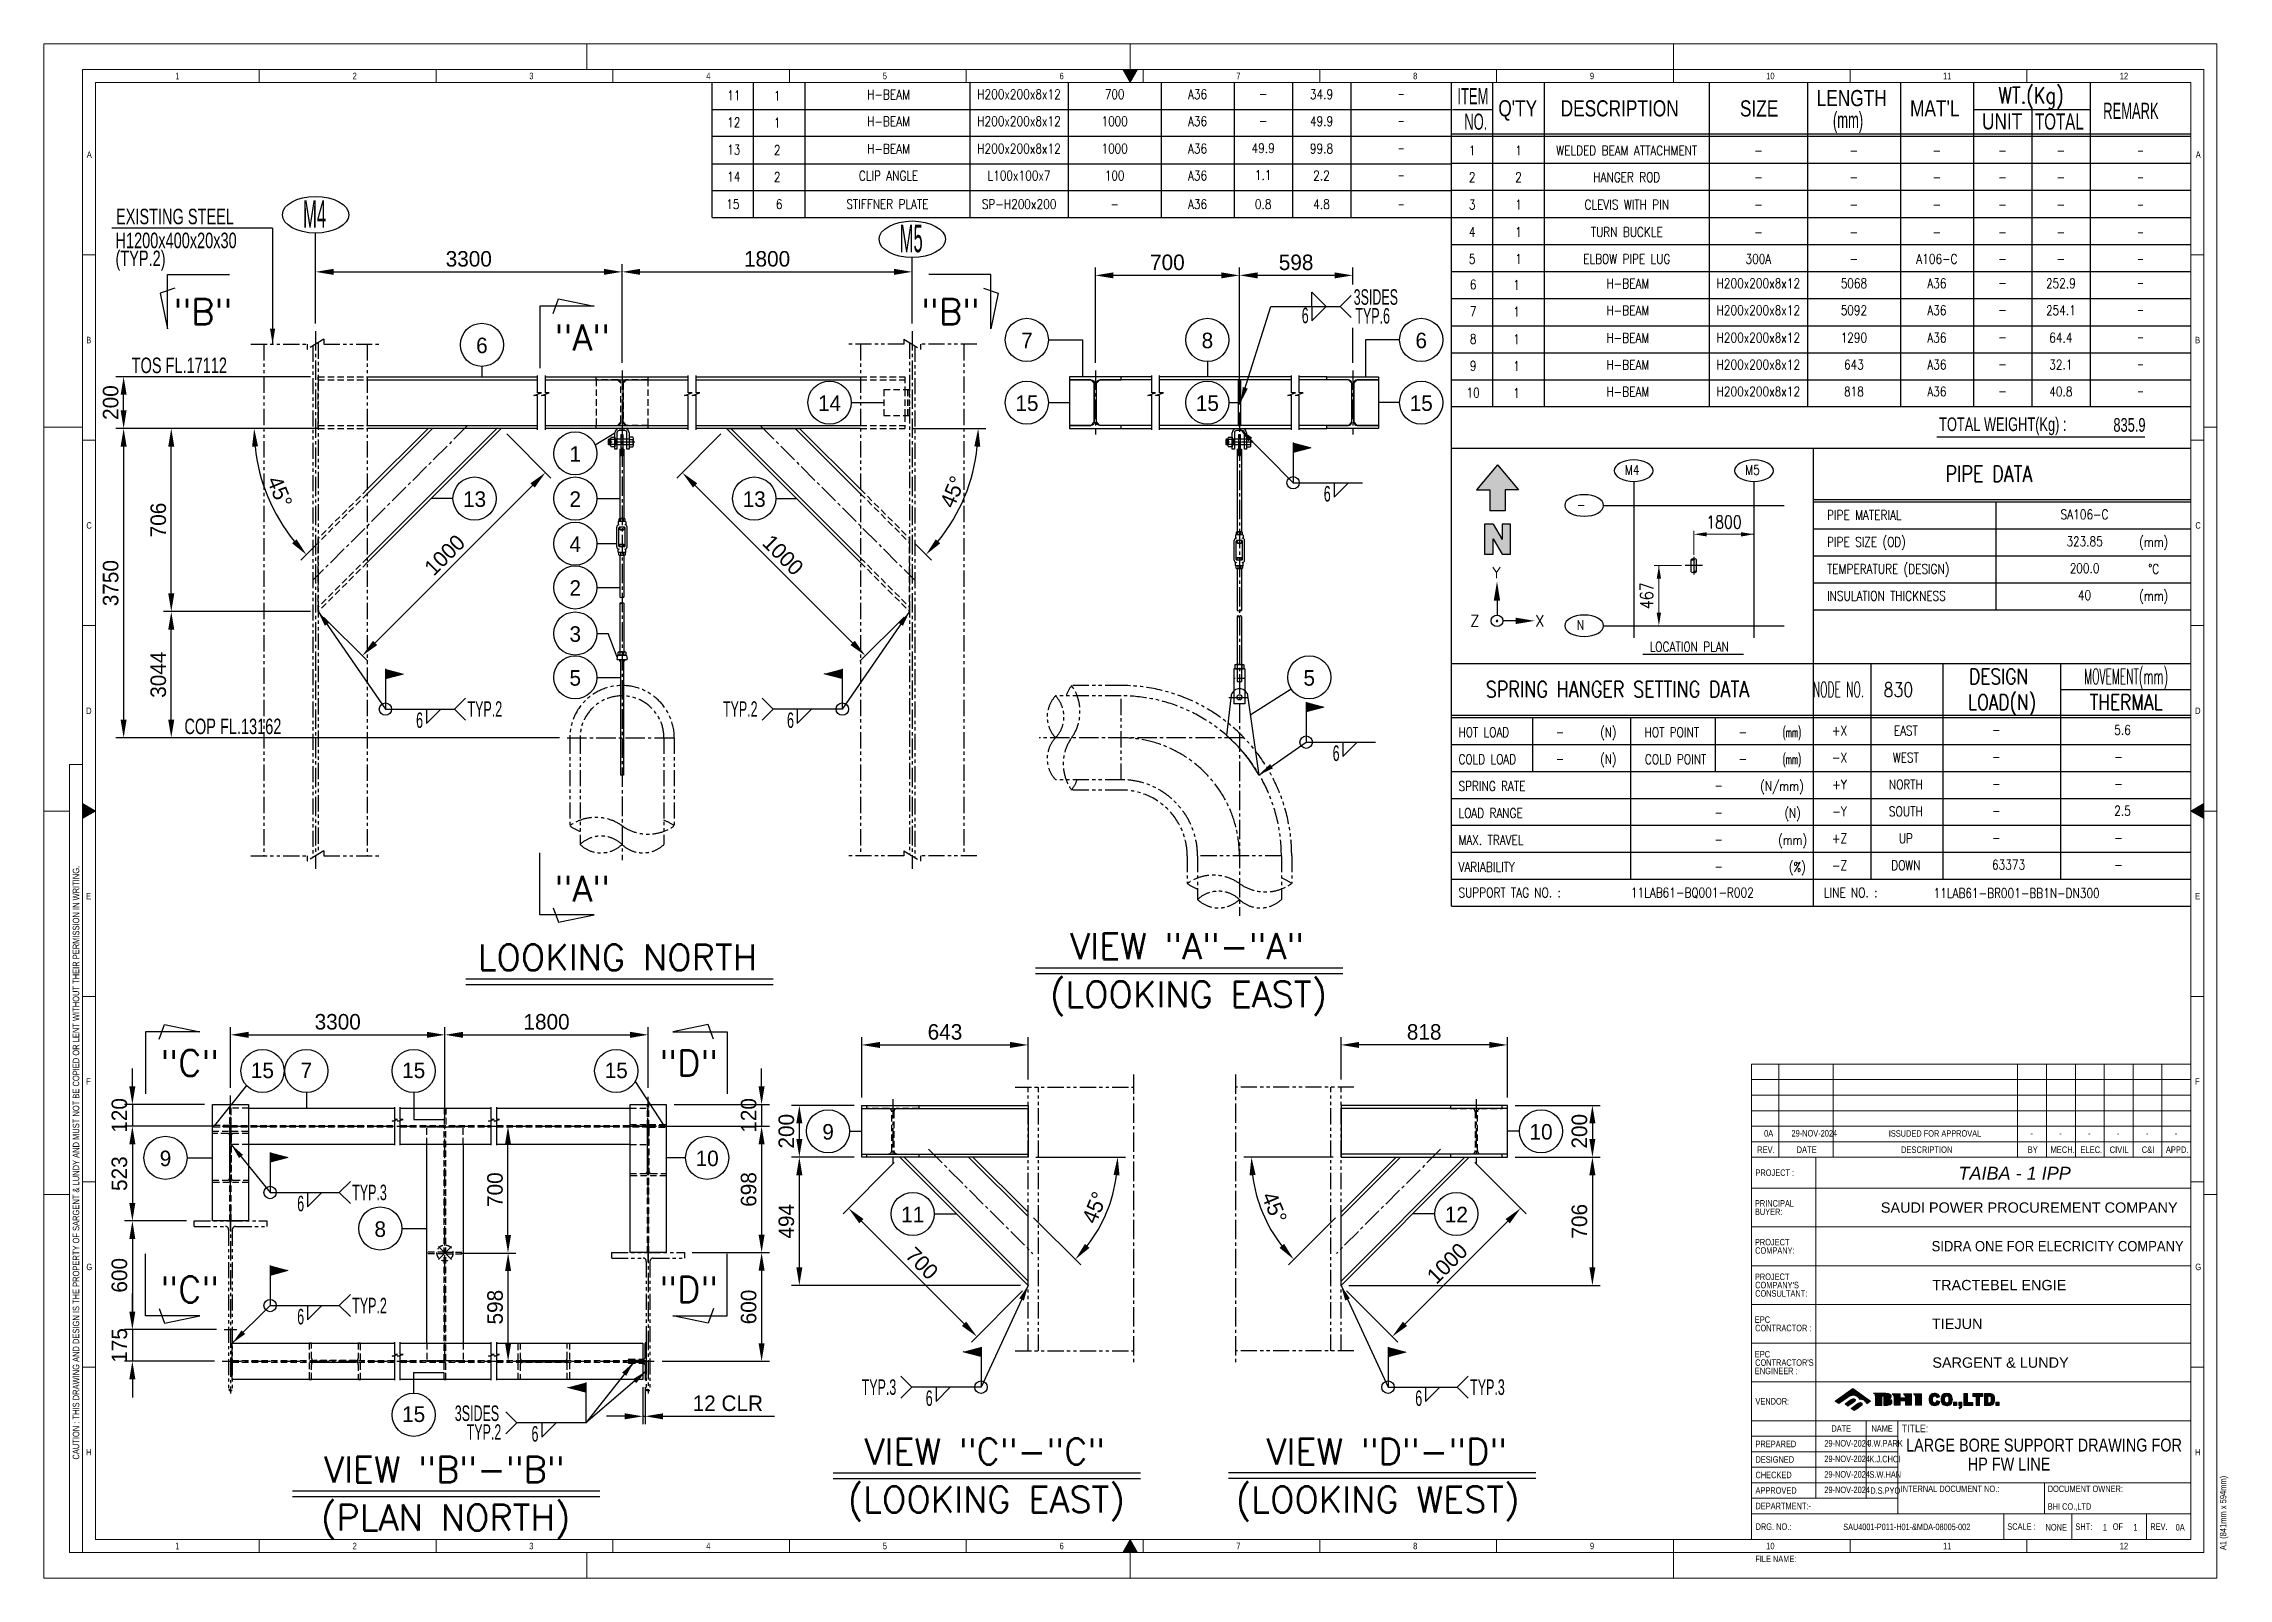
# Model space of a CAD drawing. Header units: millimetres. Extents: x 0 to 4222, y 0 to 2966.
import ezdxf
from ezdxf.enums import TextEntityAlignment as Align

# ---------------------------------------------------------------- set-up
doc = ezdxf.new("R2010")
doc.units = ezdxf.units.MM
doc.header["$LTSCALE"] = 50
for name, pattern in [('CENTER2', [1.125, 0.75, -0.125, 0.125, -0.125]), ('HIDDEN', [0.375, 0.25, -0.125]), ('PHANTOM2', [1.25, 0.625, -0.125, 0.125, -0.125, 0.125, -0.125])]:
    doc.linetypes.add(name, pattern=pattern)
for name, color, linetype in [('1. continuous', 3, 'Continuous'), ('2', 2, 'Continuous'), ('2. Hidden', 2, 'HIDDEN'), ('3. phantom', 6, 'PHANTOM2'), ('5. text', 2, 'Continuous'), ('7', 7, 'Continuous'), ('7. center', 1, 'CENTER2'), ('dimension', 7, 'Continuous'), ('Layer 1', 7, 'Continuous'), ('text', 2, 'Continuous'), ('TITLE', 9, 'Continuous'), ('Title Block', 7, 'Continuous')]:
    doc.layers.add(name, color=color, linetype=linetype)
for name, color, linetype, lineweight in [('4', 4, 'Continuous', 9), ('G-ANNO-BRDR', 3, 'Continuous', 0), ('G-ANNO-TTLB', 7, 'Continuous', 0)]:
    doc.layers.add(name, color=color, linetype=linetype, lineweight=lineweight)
doc.styles.add('ROMANS', font='romans.shx', dxfattribs={"width": 0.8, "bigfont": 'whgtxt.shx'})
doc.styles.add('S', font='simplex.shx')
doc.styles.add('Style-Arial', font='ARIAL.TTF')
doc.styles.add('Style-Arial IF', font='ARIALI.TTF')
doc.styles.add('Style-Arial Narrow', font='ARIALN.TTF')
doc.dimstyles.new('ISO-25', dxfattribs={"dimscale": 10, "dimtxt": 3, "dimasz": 3, "dimexe": 1.5, "dimexo": 1.5, "dimgap": 1, "dimtad": 1, "dimdec": 0, "dimrnd": 0.5, "dimtxsty": 'Standard', "dimcen": 2.5, "dimclrd": 4, "dimclre": 4, "dimclrt": 2, "dimadec": 0, "dimazin": 0, "dimtfac": 1, "dimtdec": 0, "dimtmove": 0, "dimatfit": 3, "dimfxl": 1, "dimarcsym": 0})
doc.dimstyles.get("Standard").update_dxf_attribs({"dimtxt": 0.18, "dimasz": 0.18, "dimexe": 0.18, "dimexo": 0.0625, "dimgap": 0.09, "dimtad": 0, "dimtih": 1, "dimtoh": 1, "dimdec": 4, "dimzin": 0, "dimdsep": 46, "dimtxsty": 'Standard', "dimcen": 0.09, "dimadec": 0, "dimazin": 0, "dimtfac": 1, "dimtdec": 4, "dimtofl": 0, "dimtmove": 0, "dimatfit": 3, "dimfxl": 1, "dimtolj": 1, "dimtzin": 0, "dimarcsym": 0})

msp = doc.modelspace()

# ---------------------------------------------------------------- texts
at = {"color": 2, "style": 'ROMANS'}
for s, width, p in [('34.9', 0.8, (2469.9, 2868.7)), ('-', 0.8, (2357.1, 2869.6)), ('-', 0.65, (2623.7, 2869.6)), ('-', 0.8, (2357.1, 2817.5)), ('49.9', 0.8, (2469.9, 2816.6)), ('-', 0.65, (2623.7, 2817.5)), ('49.9', 0.8, (2357.1, 2764.5)), ('99.8', 0.8, (2469.9, 2763.6)), ('-', 0.65, (2623.7, 2764.5)), ('-', 0.8, (3786.1, 2760)), ('-', 0.8, (3898.9, 2760)), ('-', 0.65, (4052.7, 2760)), ('1.1', 0.8, (2357.1, 2712.5)), ('2.2', 0.8, (2469.9, 2711.6)), ('-', 0.65, (2623.7, 2712.5)), ('-', 0.8, (3786.1, 2708.4)), ('-', 0.8, (3898.9, 2708.4)), ('-', 0.65, (4052.7, 2708.4)), ('0.8', 0.8, (2357.1, 2656.3)), ('4.8', 0.8, (2469.9, 2656.3)), ('-', 0.65, (2623.7, 2656.3)), ('-', 0.8, (3786.1, 2655.4)), ('-', 0.8, (3898.9, 2655.4)), ('-', 0.65, (4052.7, 2655.4)), ('-', 0.8, (3786.1, 2602.4)), ('-', 0.8, (3898.9, 2602.4)), ('-', 0.65, (4052.7, 2602.4)), ('-', 0.8, (3786.1, 2550.4)), ('-', 0.8, (3898.9, 2550.4)), ('-', 0.65, (4052.7, 2550.4)), ('-', 0.8, (3786.1, 2504.1)), ('252.9', 0.8, (3898.9, 2503.2)), ('-', 0.65, (4052.7, 2504.1)), ('-', 0.8, (3786.1, 2452.1)), ('254.1', 0.8, (3898.9, 2451.2)), ('-', 0.65, (4052.7, 2452.1)), ('64.4', 0.8, (3898.9, 2398.2)), ('-', 0.8, (3786.1, 2399.1)), ('-', 0.65, (4052.7, 2399.1)), ('-', 0.8, (3786.1, 2347)), ('32.1', 0.8, (3898.9, 2346.2)), ('-', 0.65, (4052.7, 2347)), ('-', 0.8, (3786.1, 2295)), ('40.8', 0.8, (3898.9, 2294.1)), ('-', 0.65, (4052.7, 2295))]:
    msp.add_text(s, height=18.6, dxfattribs=dict(at, width=width)).set_placement(p, align=Align.MIDDLE_CENTER)
at = {"style": 'ROMANS'}
for s, p in [('Y', (2799.8, 1933.2)), ('Z', (2756.9, 1840.1))]:
    msp.add_text(s, height=21.4, dxfattribs=at).set_placement(p)
msp.add_text('X', height=21.4, rotation=360, dxfattribs=at).set_placement((2882.5, 1840.1))
at = {"color": 2, "insert": (2420.7, 2543.6), "char_height": 30, "attachment_point": 5}
msp.add_mtext('598', dxfattribs=at)
at = {"layer": '4', "color": 7, "style": 'Style-Arial'}
for s, height, width, p in [('1', 12.5, 0.8, (254.3, 2897.8)), ('2', 12.5, 0.8, (597.1, 2897.8)), ('3', 12.5, 0.8, (938.5, 2897.8)), ('4', 12.5, 0.8, (1280.6, 2897.8)), ('5', 12.5, 0.8, (1621.9, 2897.8)), ('6', 12.5, 0.8, (1963.6, 2897.8)), ('7', 12.5, 0.8, (2305.2, 2897.8)), ('8', 12.5, 0.8, (2646.9, 2897.8)), ('9', 12.5, 0.8, (2988.6, 2897.8)), ('10', 12.49, 0.8, (3329.3, 2897.8)), ('11', 12.49, 0.8, (3671, 2897.8)), ('12', 12.49, 0.8, (4012.7, 2897.8)), ('A', 12.5, 0.8, (83.2, 2745.7)), ('A', 12.5, 0.8, (4159.5, 2745.7)), ('B', 12.5, 0.8, (82.2, 2387.4)), ('B', 12.5, 0.8, (4158.4, 2387.4)), ('C', 12.5, 0.8, (82.5, 2029)), ('C', 12.5, 0.8, (4158.8, 2029)), ('D', 12.5, 0.8, (82.1, 1670.7)), ('D', 12.5, 0.8, (4158.4, 1670.7)), ('E', 12.5, 0.8, (82.1, 1312.4)), ('E', 12.5, 0.8, (4158.4, 1312.4)), ('F', 12.5, 0.8, (82.1, 954.1)), ('F', 12.5, 0.8, (4158.3, 954.1)), ('SIDRA ONE FOR ELECRICITY COMPANY', 19.976, 0.9, (3649.1, 632.1)), ('G', 12.5, 0.8, (82.5, 595.7)), ('G', 12.5, 0.8, (4158.7, 595.7)), ('H', 12.5, 0.8, (82.1, 237.4)), ('H', 12.5, 0.8, (4158.3, 237.4)), ('1', 12.5, 0.8, (254.3, 56.2)), ('2', 12.5, 0.8, (597.1, 56.2)), ('3', 12.5, 0.8, (938.5, 56.2)), ('4', 12.5, 0.8, (1280.6, 56.2)), ('5', 12.5, 0.8, (1621.9, 56.2)), ('6', 12.5, 0.8, (1963.6, 56.2)), ('7', 12.5, 0.8, (2305.2, 56.2)), ('8', 12.5, 0.8, (2646.9, 56.2)), ('9', 12.5, 0.8, (2988.6, 56.2)), ('10', 12.49, 0.8, (3329.3, 56.2)), ('11', 12.49, 0.8, (3671, 56.2)), ('12', 12.49, 0.8, (4012.7, 56.2))]:
    msp.add_text(s, height=height, dxfattribs=dict(at, width=width)).set_placement(p)
at = {"layer": '4', "style": 'Style-Arial Narrow'}
for s, height, p in [('PRINCIPAL ', 12.49, (3307.5, 718.5)), ('BUYER:', 12.49, (3307.5, 702.3)), ('PROJECT ', 12.49, (3307.5, 643.6)), ('COMPANY:', 12.49, (3307.9, 627.4)), ('PROJECT ', 12.49, (3307.5, 576.7)), ("COMPANY'S ", 12.49, (3307.9, 560.6)), ('CONSULTANT:', 12.485, (3307.9, 544.4)), ('EPC ', 12.49, (3307.4, 493.8)), ('CONTRACTOR : ', 12.485, (3307.9, 477.6)), ('EPC ', 12.49, (3307.4, 426.9)), ("CONTRACTOR'S ", 12.485, (3307.9, 410.8)), ('ENGINEER :', 12.49, (3307.4, 394.6)), ('VENDOR:', 12.49, (3308.5, 335.9))]:
    msp.add_text(s, height=height, rotation=359.9995, dxfattribs=at).set_placement(p)
at = {"layer": '4', "color": 7, "style": 'Style-Arial'}
msp.add_text('TIEJUN', height=19.98, rotation=359.9995, dxfattribs=at).set_placement((3649.7, 481.9))
at = {"layer": '4', "color": 7, "style": 'Style-Arial', "width": 0.8}
msp.add_text('A1 (841mm x 594mm)', height=12.485, rotation=90, dxfattribs=at).set_placement((4218.7, 54.5))
at = {"layer": '5. text', "style": 'ROMANS'}
for s, p in [('"B"', (250.7, 2423.5)), ('"B"', (1695.7, 2423.5)), ('"A"', (987.3, 2373.7)), ('"A"', (987.3, 1308)), ('"C"', (225.4, 971.1)), ('"D"', (1189.8, 971.1)), ('"C"', (225.4, 533.3)), ('"D"', (1189.8, 533.3))]:
    msp.add_text(s, height=50, dxfattribs=at).set_placement(p)
for s, p in [('LOOKING NORTH', (1108.8, 1175.3)), ('VIEW "A"-"A"', (2209.9, 1196.8)), ('(LOOKING EAST)', (2212.5, 1103.9)), ('VIEW "C"-"C"', (1819, 220.3)), ('VIEW "D"-"D"', (2595.9, 220.3)), ('VIEW "B"-"B"', (774.2, 185.5)), ('(LOOKING EAST)', (1821.7, 127.4)), ('(LOOKING WEST)', (2578.2, 127.4)), ('(PLAN NORTH)', (776.8, 92.6))]:
    msp.add_text(s, height=50, dxfattribs=at).set_placement(p, align=Align.CENTER)
at = {"layer": '7', "color": 2, "style": 'ROMANS', "width": 0.8}
msp.add_text('1800', height=25, dxfattribs=at).set_placement((3247.6, 2041.6), align=Align.MIDDLE)
msp.add_text('467', height=25, rotation=90, dxfattribs=at).set_placement((3098.3, 1899.4), align=Align.MIDDLE)
at = {"layer": 'dimension', "color": 4, "width": 0.6}
for s, p in [('3SIDES', (2532, 2461.8)), ('TYP.6', (2535.3, 2425.4)), ('TYP.2', (819.2, 1665.3)), ('TYP.2', (1312.9, 1665.3)), ('TYP.3', (596.3, 730.9)), ('TYP.2', (596.3, 512.3)), ('TYP.3', (1581, 354.6)), ('TYP.3', (2757.1, 354.6)), ('3SIDES', (794.6, 304.1)), ('TYP.2', (817.5, 267.7))]:
    msp.add_text(s, height=30, dxfattribs=at).set_placement(p)
for p in [(2438.3, 2426.1), (2480.9, 2081.4), (726.5, 1643.8), (1443.4, 1643.8), (2498, 1579.9), (496.7, 709.5), (496.7, 490.8), (1711.5, 333.2), (2657.7, 333.2), (949.6, 264.3)]:
    msp.add_text('6', height=30, dxfattribs=at).set_placement(p, align=Align.CENTER)
at = {"layer": 'G-ANNO-TTLB', "color": 7, "lineweight": 13, "style": 'Style-Arial', "width": 0.8}
msp.add_text('CAUTION : THIS DRAWING AND DESIGN IS THE PROPERTY OF SARGENT & LUNDY AND MUST NOT BE COPIED OR LENT WITHOUT THEIR PERMISSION IN WRITING.', height=12.4851, rotation=90, dxfattribs=at).set_placement((62.4, 803.4), align=Align.MIDDLE_CENTER)
at = {"layer": 'G-ANNO-TTLB', "color": 7, "linetype": 'Continuous', "lineweight": 0, "style": 'Style-Arial Narrow'}
for s, height, width, p in [('0A', 12.49, 0.8, (3325.3, 854)), ('29-NOV-2024', 12.485, 0.8, (3378.2, 854)), ('ISSUDED FOR APPROVAL', 12.485, 0.8, (3566.3, 853.7)), ('-', 12.5, 0.8, (3840, 854)), ('-', 12.5, 0.8, (3895.8, 854)), ('-', 12.5, 0.8, (3951.6, 854)), ('-', 12.5, 0.8, (4007.4, 854)), ('-', 12.5, 0.8, (4063.2, 854)), ('-', 12.5, 0.8, (4119, 854)), ('29-NOV-2024', 12.485, 0.8, (3441.7, 254.7)), ('J.W.PARK', 12.49, 0.8, (3525.7, 254.7)), ('29-NOV-2024', 12.485, 0.8, (3441.7, 224.7)), ('K.J.CHOI', 12.49, 0.8, (3528.9, 224.3)), ('29-NOV-2024', 12.485, 0.8, (3441.7, 194.7)), ('29-NOV-2024', 12.485, 0.8, (3441.7, 164.8)), ('S.W.HAN', 12.49, 0.8, (3528.9, 194.4)), ('D.S.PYO', 12.49, 0.8, (3530.4, 163.3)), ('SAU4001-P011-H01-&MDA-08005-002', 12.485, 0.9, (3478.3, 93.2)), ('NONE', 12.49, 0.8, (3869.2, 92.3)), ('1', 12.5, 0.8, (3980.1, 92.3)), ('1', 12.5, 0.8, (4038.9, 92.3)), ('0A', 12.49, 0.8, (4120.7, 92.3))]:
    msp.add_text(s, height=height, dxfattribs=dict(at, width=width)).set_placement(p)
at = {"layer": 'G-ANNO-TTLB', "color": 7, "linetype": 'Continuous', "lineweight": 13, "style": 'Style-Arial', "width": 0.8}
for s, height, p in [('REV.', 12.49, (3311.8, 834.8)), ('DATE', 12.49, (3388.1, 834.8)), ('DESCRIPTION', 12.485, (3589.9, 834.8)), ('BY', 12.49, (3834.7, 834.8)), ('MECH.', 12.49, (3878.9, 834.8)), ('ELEC.', 12.49, (3936.7, 834.8)), ('CIVIL', 12.49, (3993.2, 834.8)), ('C&I', 12.49, (4055.2, 834.8)), ('APPD.', 12.49, (4101.8, 834.8))]:
    msp.add_text(s, height=height, rotation=0, dxfattribs=at).set_placement(p, align=Align.TOP_LEFT)
at = {"layer": 'G-ANNO-TTLB', "linetype": 'Continuous', "lineweight": 13, "style": 'Style-Arial Narrow'}
msp.add_text('PROJECT : ', height=12.49, rotation=359.9995, dxfattribs=at).set_placement((3308.6, 784.1), align=Align.MIDDLE_LEFT)
at = {"layer": 'G-ANNO-TTLB', "color": 171, "lineweight": 13, "true_color": 0x8470ff, "style": 'Style-Arial IF'}
msp.add_text('TAIBA - 1 IPP', height=24.97, rotation=359.9995, dxfattribs=at).set_placement((3700.9, 783.1), align=Align.MIDDLE_LEFT)
at = {"layer": 'G-ANNO-TTLB', "color": 7, "lineweight": 13}
for s, height, style, p in [('SAUDI POWER PROCUREMENT COMPANY', 19.976, 'Style-Arial', (3550.9, 716.7)), ('TRACTEBEL ENGIE', 19.976, 'Style-Arial', (3650.4, 566.8)), ('SARGENT & LUNDY', 19.976, 'Style-Arial', (3650.4, 417)), ('DATE', 12.49, 'Style-Arial Narrow', (3455.3, 289.7)), ('NAME', 12.49, 'Style-Arial Narrow', (3532.7, 289.7)), ('TITLE:', 14.98, 'Style-Arial Narrow', (3591.1, 289.7)), ('PREPARED', 12.49, 'Style-Arial Narrow', (3308.6, 259.7)), ('DESIGNED', 12.49, 'Style-Arial Narrow', (3308.6, 229.7)), ('APPROVED', 12.49, 'Style-Arial Narrow', (3308.6, 169.8)), ('CHECKED', 12.49, 'Style-Arial Narrow', (3308.6, 199.8)), ('DEPARTMENT:-', 12.485, 'Style-Arial Narrow', (3308.6, 139.8)), ('DRG. NO.:  ', 12.485, 'Style-Arial Narrow', (3308.8, 99.9)), ('SCALE :', 12.49, 'Style-Arial Narrow', (3795.3, 100.1)), ('SHT:', 12.49, 'Style-Arial Narrow', (3927, 99.9)), ('OF', 12.49, 'Style-Arial Narrow', (3999.2, 99.9)), ('REV.', 12.49, 'Style-Arial Narrow', (4071.6, 99.9))]:
    msp.add_text(s, height=height, rotation=359.9995, dxfattribs=dict(at, style=style)).set_placement(p, align=Align.MIDDLE_LEFT)
at = {"layer": 'G-ANNO-TTLB', "color": 0, "linetype": 'Continuous', "lineweight": 13, "style": 'Style-Arial', "width": 0.8}
for s, p in [('LARGE BORE SUPPORT DRAWING FOR', (3599.6, 245.1)), ('HP FW LINE', (3718.8, 208.4))]:
    msp.add_text(s, height=24.97, rotation=0, dxfattribs=at).set_placement(p)
at = {"layer": 'G-ANNO-TTLB', "color": 7, "linetype": 'Continuous', "lineweight": 13, "style": 'Style-Arial Narrow'}
for s, p in [('INTERNAL DOCUMENT NO.:', (3589.2, 173)), ('DOCUMENT OWNER:', (3873.4, 173)), ('BHI CO.,LTD', (3873.4, 138.8))]:
    msp.add_text(s, height=12.485, dxfattribs=at).set_placement(p, align=Align.MIDDLE_LEFT)
msp.add_text('FILE NAME:', height=12.49, rotation=0, dxfattribs=at).set_placement((3308.2, 37.5), align=Align.MIDDLE_LEFT)
at = {"layer": 'text', "style": 'ROMANS'}
for s, width, p in [('11', 0.8, (1333.7, 2857.1)), ('12', 0.8, (1333.7, 2805.1)), ('13', 0.8, (1333.7, 2752.1)), ('14', 0.8, (1333.7, 2700)), ('6', 0.8, (2762.7, 2491.7)), ('7', 0.8, (2762.7, 2439.6)), ('8', 0.8, (2762.7, 2386.6)), ('9', 0.8, (2762.7, 2334.6)), ('10', 0.8, (2762.7, 2282.5)), ('(mm)', 0.8, (4078.4, 1994)), ('%%dC', 0.8, (4078.4, 1941.9)), ('(mm)', 0.8, (4078.4, 1889.8)), ('(N)', 0.8, (3024.2, 1626.2)), ('(mm)', 0.5, (3379.1, 1626.1)), ('+X', 0.8, (3470.9, 1629.4)), ('EAST', 0.8, (3599.2, 1629.4)), ('HOT POINT', 0.8, (3146.9, 1626.1)), ('(N)', 0.8, (3024.2, 1574.1)), ('COLD POINT', 0.8, (3154.2, 1574)), ('(mm)', 0.5, (3379.1, 1574)), ('-X', 0.8, (3470.9, 1577.3)), ('WEST', 0.8, (3599.2, 1577.3)), ('(N/mm)', 0.8, (3359.8, 1522)), ('+Y', 0.8, (3470.9, 1525.2)), ('NORTH', 0.8, (3599.2, 1525.2)), ('(N)', 0.8, (3380.4, 1469.9)), ('-Y', 0.8, (3470.9, 1473.1)), ('SOUTH', 0.8, (3599.2, 1473.1)), ('(mm)', 0.8, (3380.4, 1417.8)), ('+Z', 0.8, (3470.9, 1421)), ('UP', 0.8, (3599.2, 1421)), ('(%%%)', 0.8, (3389.5, 1365.7)), ('-Z', 0.8, (3470.9, 1368.9)), ('DOWN', 0.8, (3599.2, 1369))]:
    msp.add_text(s, height=18.6, dxfattribs=dict(at, width=width)).set_placement(p, align=Align.CENTER)
for s, height, width, p in [('1', 18.6, 0.8, (1417.5, 2865.7)), ('H-BEAM', 18.6, 0.8, (1633, 2868.2)), ('H200x200x8x12', 18.6, 0.8, (1885.2, 2868.7)), ('700', 18.6, 0.8, (2070, 2868.7)), ('A36', 18.6, 0.8, (2230.3, 2868.7)), ('1', 18.6, 0.8, (1417.5, 2813.6)), ('H-BEAM', 18.6, 0.8, (1633, 2816.2)), ('H200x200x8x12', 18.6, 0.8, (1885.2, 2816.6)), ('1000', 18.6, 0.8, (2070, 2816.6)), ('A36', 18.6, 0.8, (2230.3, 2816.6)), ('2', 18.6, 0.8, (1417.5, 2760.7)), ('H-BEAM', 18.6, 0.8, (1633, 2763.2)), ('H200x200x8x12', 18.6, 0.8, (1885.2, 2763.6)), ('1000', 18.6, 0.8, (2070, 2763.6)), ('A36', 18.6, 0.8, (2230.3, 2763.6)), ('1', 18.6, 0.8, (2760.8, 2760)), ('1', 18.6, 0.8, (2850.4, 2760)), ('WELDED BEAM ATTACHMENT', 18.6, 0.8, (3059.8, 2760)), ('-', 18.6, 0.8, (3314.2, 2760)), ('-', 18.6, 0.8, (3498.9, 2760)), ('-', 18.6, 0.8, (3659.3, 2760)), ('2', 18.6, 0.8, (1417.5, 2708.6)), ('CLIP ANGLE', 18.6, 0.8, (1633, 2711.2)), ('L100x100x7', 18.6, 0.8, (1885.2, 2711.6)), ('100', 18.6, 0.8, (2070, 2711.6)), ('A36', 18.6, 0.8, (2230.3, 2711.6)), ('2', 18.6, 0.8, (2760.8, 2708.4)), ('2', 18.6, 0.8, (2850.4, 2708.4)), ('HANGER ROD', 18.6, 0.8, (3059.8, 2708.4)), ('-', 18.6, 0.8, (3314.2, 2708.4)), ('-', 18.6, 0.8, (3498.9, 2708.4)), ('-', 18.6, 0.8, (3659.3, 2708.4)), ('15', 18.6, 0.8, (1331.8, 2656.3)), ('6', 18.6, 0.8, (1421.4, 2656.3)), ('STIFFNER PLATE', 18.6, 0.8, (1630.8, 2656.3)), ('SP-H200x200', 18.6, 0.8, (1885.2, 2656.3)), ('A36', 18.6, 0.8, (2230.3, 2656.3)), ('3', 18.6, 0.8, (2760.8, 2655.4)), ('1', 18.6, 0.8, (2850.4, 2655.4)), ('CLEVIS WITH PIN', 18.6, 0.8, (3059.8, 2655.4)), ('-', 18.6, 0.8, (2070, 2656.3)), ('-', 18.6, 0.8, (3314.2, 2655.4)), ('-', 18.6, 0.8, (3498.9, 2655.4)), ('-', 18.6, 0.8, (3659.3, 2655.4)), ('4', 18.6, 0.8, (2760.8, 2602.4)), ('1', 18.6, 0.8, (2850.4, 2602.4)), ('TURN BUCKLE', 18.6, 0.8, (3059.8, 2602.4)), ('-', 18.6, 0.8, (3314.2, 2602.4)), ('-', 18.6, 0.8, (3498.9, 2602.4)), ('-', 18.6, 0.8, (3659.3, 2602.4)), ('5', 18.6, 0.8, (2760.8, 2550.4)), ('1', 18.6, 0.8, (2850.4, 2550.4)), ('ELBOW PIPE LUG', 18.6, 0.8, (3059.8, 2550.4)), ('300A', 18.6, 0.8, (3314.2, 2550.4)), ('-', 18.6, 0.8, (3498.9, 2550.4)), ('A106-C', 18.6, 0.8, (3659.3, 2550.4)), ('1', 18.6, 0.8, (2846.5, 2500.2)), ('H-BEAM', 18.6, 0.8, (3061.9, 2502.8)), ('H200x200x8x12', 18.6, 0.8, (3314.2, 2503.2)), ('5068', 18.6, 0.8, (3498.9, 2503.2)), ('A36', 18.6, 0.8, (3659.3, 2503.2)), ('1', 18.6, 0.8, (2846.5, 2448.2)), ('H-BEAM', 18.6, 0.8, (3061.9, 2450.7)), ('H200x200x8x12', 18.6, 0.8, (3314.2, 2451.2)), ('5092', 18.6, 0.8, (3498.9, 2451.2)), ('A36', 18.6, 0.8, (3659.3, 2451.2)), ('H-BEAM', 18.6, 0.8, (3061.9, 2397.8)), ('H200x200x8x12', 18.6, 0.8, (3314.2, 2398.2)), ('1290', 18.6, 0.8, (3498.9, 2398.2)), ('A36', 18.6, 0.8, (3659.3, 2398.2)), ('1', 18.6, 0.8, (2846.5, 2395.2)), ('1', 18.6, 0.8, (2846.5, 2343.2)), ('H-BEAM', 18.6, 0.8, (3061.9, 2345.7)), ('H200x200x8x12', 18.6, 0.8, (3314.2, 2346.2)), ('643', 18.6, 0.8, (3498.9, 2346.2)), ('A36', 18.6, 0.8, (3659.3, 2346.2)), ('1', 18.6, 0.8, (2846.5, 2291.1)), ('H-BEAM', 18.6, 0.8, (3061.9, 2293.6)), ('H200x200x8x12', 18.6, 0.8, (3314.2, 2294.1)), ('818', 18.6, 0.8, (3498.9, 2294.1)), ('A36', 18.6, 0.8, (3659.3, 2294.1)), ('DESIGN', 30, 0.8, (3778.6, 1743.3)), ('MOVEMENT(mm)', 30, 0.5, (4025.2, 1743.3)), ('LOAD(N)', 30, 0.8, (3785.3, 1693.5)), ('THERMAL', 30, 0.8, (4025.2, 1693.5)), ('11LAB61-BQ001-R002', 18.6, 0.8, (3186.6, 1325.5)), ('11LAB61-BR001-BB1N-DN300', 18.6, 0.8, (3813.4, 1324.5))]:
    msp.add_text(s, height=height, dxfattribs=dict(at, width=width)).set_placement(p, align=Align.MIDDLE_CENTER)
at = {"layer": 'text'}
for s, height, width, p in [('ITEM', 31.21, 0.6, (2732.4, 2849.4)), ('LENGTH', 31.21, 0.8, (3426.8, 2845.7)), ('NO.', 31.21, 0.6, (2745.8, 2800.1)), ("Q'TY", 31.21, 0.8, (2811.6, 2826)), ('DESCRIPTION', 31.213, 0.8, (2932, 2825.9)), ('SIZE', 31.21, 0.8, (3278.5, 2825.7)), ('(mm)', 31.21, 0.6, (3458.3, 2803.2)), ("MAT'L", 31.21, 0.8, (3607.4, 2825.8)), ('UNIT', 31.21, 0.8, (3746.4, 2800.7)), ('TOTAL', 31.21, 0.7, (3848.9, 2800.4)), ('REMARK', 31.21, 0.6, (3980.7, 2821.1)), ('EXISTING STEEL', 30, 0.7, (139.8, 2617.4)), ('H1200x400x20x30', 30, 0.7, (138.8, 2571.2)), ('(TYP.2)', 30, 0.7, (138.8, 2536.5)), ('TOS FL.17112', 30, 0.7, (170.1, 2329.7)), ('COP FL.13162', 30, 0.7, (272.1, 1631.8))]:
    msp.add_text(s, height=height, dxfattribs=dict(at, width=width)).set_placement(p)
for s, height, style, width, p in [('WT.(Kg)', 31.21, 'S', 0.8, (3778.4, 2851.1)), ('PIPE DATA', 31, 'ROMANS', 0.8, (3675.9, 2119.7)), ('LOCATION PLAN', 18.6, 'ROMANS', 0.8, (3104.2, 1791.4)), ('SPRING HANGER SETTING DATA', 31, 'ROMANS', 0.8, (2787.4, 1703)), ('NODE NO.', 30, 'ROMANS', 0.5, (3419.6, 1703))]:
    msp.add_text(s, height=height, dxfattribs=dict(at, style=style, width=width)).set_placement(p)
at = {"layer": 'text', "width": 0.45}
for s, p in [('M4', (523.6, 2610.8)), ('M5', (1676.8, 2563.4))]:
    msp.add_text(s, height=53.06, dxfattribs=at).set_placement(p, align=Align.CENTER)
at = {"layer": 'text', "color": 2}
for s, p in [('7', (1900.4, 2377.8)), ('8', (2249.2, 2377.8)), ('6', (2662.5, 2377.8)), ('6', (847, 2368.2)), ('14', (1518.9, 2256.6)), ('15', (1900.4, 2256.6)), ('15', (2249.2, 2256.6)), ('15', (2662.5, 2256.6)), ('1', (1027.4, 2158.4)), ('13', (832.8, 2071.1)), ('2', (1027.4, 2071.1)), ('13', (1373.3, 2071.1)), ('4', (1027.4, 1984)), ('2', (1027.4, 1899.3)), ('3', (1027.4, 1810.3)), ('5', (1027.4, 1725.5)), ('5', (2446.1, 1725.5)), ('15', (422.8, 966.8)), ('7', (507.7, 966.8)), ('15', (715.1, 966.8)), ('15', (1106.6, 966.8)), ('9', (1516.1, 848.1)), ('10', (2894.1, 848.1)), ('9', (235.4, 796.7)), ('10', (1282.4, 796.7)), ('11', (1679.6, 688.2)), ('12', (2730.5, 688.2)), ('8', (650.5, 660)), ('15', (715.1, 302.2))]:
    msp.add_text(s, height=30, dxfattribs=at).set_placement(p, align=Align.CENTER)
at = {"layer": 'text', "width": 0.7}
msp.add_text('835.9', height=26.53, dxfattribs=at).set_placement((4062.5, 2216.3), align=Align.RIGHT)
at = {"layer": 'text', "style": 'ROMANS', "width": 0.8}
for s, height, p in [('M4', 18.6, (3056.2, 2151.9)), ('M5', 18.6, (3288.7, 2151.9)), ('-', 18.6, (2963.5, 2084.7)), ('PIPE MATERIAL', 18.6, (3446.9, 2064.7)), ('PIPE SIZE (OD)', 18.6, (3446.9, 2012.6)), ('TEMPERATURE (DESIGN)', 18.6, (3446.9, 1960.5)), ('INSULATION THICKNESS', 18.6, (3446.9, 1908.4)), ('N', 18.6, (2963.5, 1852.2)), ('830', 27.9, (3556.1, 1731.7)), ('5.6', 18.6, (4002, 1649.2)), ('HOT LOAD', 18.6, (2734.5, 1644.8)), ('-', 18.6, (2922.5, 1645.2)), ('-', 18.6, (3275.7, 1645.2)), ('-', 18.6, (3765.8, 1649.2)), ('COLD LOAD', 18.6, (2734.5, 1592.6)), ('-', 18.6, (2922.5, 1593.2)), ('-', 18.6, (3275.7, 1593.2)), ('-', 18.6, (3765.8, 1597.1)), ('-', 18.6, (4002, 1597.1)), ('SPRING RATE', 18.6, (2734.5, 1540.6)), ('-', 18.6, (3229.1, 1541.8)), ('-', 18.6, (3765.8, 1545)), ('-', 18.6, (4002, 1545)), ('LOAD RANGE', 18.6, (2734.5, 1488.5)), ('-', 18.6, (3229.1, 1489.7)), ('-', 18.6, (3765.8, 1492.9)), ('2.5', 18.6, (4002, 1492.9)), ('MAX. TRAVEL', 18.6, (2734.5, 1436.4)), ('-', 18.6, (3229.1, 1437.6)), ('-', 18.6, (3765.8, 1440.8)), ('-', 18.6, (4002, 1440.8)), ('VARIABILITY', 18.6, (2734.5, 1384.3)), ('-', 18.6, (3229.1, 1385.5)), ('63373', 18.6, (3765.8, 1388.8)), ('-', 18.6, (4002, 1388.8)), ('SUPPORT TAG NO. :', 18.6, (2734.5, 1334.8)), ('LINE NO. :', 18.6, (3440.9, 1334.8))]:
    msp.add_text(s, height=height, dxfattribs=at).set_placement(p, align=Align.TOP_LEFT)
for s, p in [('SA106-C', (3944.7, 2056.6)), ('323.85', (3944.7, 2004.4)), ('200.0', (3944.7, 1952.4)), ('40', (3944.7, 1900.3))]:
    msp.add_text(s, height=18.6, dxfattribs=at).set_placement(p, align=Align.MIDDLE)
at = {"layer": 'TITLE', "width": 0.7}
msp.add_text('TOTAL WEIGHT(Kg) : ', height=26.436, dxfattribs=at).set_placement((3663.6, 2217.6))

# ---------------------------------------------------------------- blocks, each defined once
blk = doc.blocks.new('*D3')
at = {"color": 4, "lineweight": -2, "transparency": 16777216}
for p, q in [((515.4, 1868.7), (231.6, 1868.7)), ((246.6, 1659.8), (246.6, 1833.7)), ((996.8, 1624.8), (231.6, 1624.8))]:
    blk.add_line(p, q, dxfattribs=at)
at = {"color": 4, "transparency": 16777216}
for points in [[(240.7, 1833.7), (252.4, 1833.7), (246.6, 1868.7)], [(240.7, 1659.8), (252.4, 1659.8), (246.6, 1624.8)]]:
    blk.add_solid(points, dxfattribs=at)
at = {"layer": 'Defpoints', "color": 0, "transparency": 16777216}
for p in [(246.6, 1868.7), (530.4, 1868.7), (1011.8, 1624.8)]:
    blk.add_point(p, dxfattribs=at)
at = {"color": 2, "transparency": 16777216, "insert": (221.6, 1746.7), "char_height": 30, "attachment_point": 5, "rotation": 90}
blk.add_mtext('3044', dxfattribs=at)
blk = doc.blocks.new('*D4')
at = {"color": 4, "lineweight": -2, "transparency": 16777216}
for p, q in [((515.4, 2222.7), (231.6, 2222.7)), ((246.6, 1903.7), (246.6, 2187.7))]:
    blk.add_line(p, q, dxfattribs=at)
at = {"color": 4, "transparency": 16777216}
for points in [[(240.7, 2187.7), (252.4, 2187.7), (246.6, 2222.7)], [(240.7, 1903.7), (252.4, 1903.7), (246.6, 1868.7)]]:
    blk.add_solid(points, dxfattribs=at)
at = {"layer": 'Defpoints', "color": 0, "transparency": 16777216}
for p in [(246.6, 2222.7), (530.4, 2222.7), (246.6, 1868.7)]:
    blk.add_point(p, dxfattribs=at)
at = {"color": 2, "transparency": 16777216, "insert": (221.6, 2045.7), "char_height": 30, "attachment_point": 5, "rotation": 90}
blk.add_mtext('706', dxfattribs=at)
blk = doc.blocks.new('*D5')
at = {"color": 4, "lineweight": -2, "transparency": 16777216}
for p, q in [((525.4, 2425.6), (525.4, 2540.4)), ((1117.8, 2349.7), (1117.8, 2540.4)), ((560.4, 2525.4), (1082.8, 2525.4))]:
    blk.add_line(p, q, dxfattribs=at)
at = {"color": 4, "transparency": 16777216}
for points in [[(560.4, 2531.2), (560.4, 2519.6), (525.4, 2525.4)], [(1082.8, 2531.2), (1082.8, 2519.6), (1117.8, 2525.4)]]:
    blk.add_solid(points, dxfattribs=at)
at = {"layer": 'Defpoints', "color": 0, "transparency": 16777216}
for p in [(1117.8, 2525.4), (525.4, 2410.6), (1117.8, 2334.7)]:
    blk.add_point(p, dxfattribs=at)
at = {"color": 2, "transparency": 16777216, "insert": (821.6, 2550.4), "char_height": 30, "attachment_point": 5}
blk.add_mtext('3300', dxfattribs=at)
blk = doc.blocks.new('*D6')
at = {"color": 4, "lineweight": -2, "transparency": 16777216}
for p, q in [((1678.7, 2425.6), (1678.7, 2540.4)), ((1152.8, 2525.4), (1643.7, 2525.4))]:
    blk.add_line(p, q, dxfattribs=at)
at = {"color": 4, "transparency": 16777216}
for points in [[(1152.8, 2531.2), (1152.8, 2519.6), (1117.8, 2525.4)], [(1643.7, 2531.2), (1643.7, 2519.6), (1678.7, 2525.4)]]:
    blk.add_solid(points, dxfattribs=at)
at = {"layer": 'Defpoints', "color": 0, "transparency": 16777216}
for p in [(1117.8, 2525.4), (1678.7, 2525.4), (1678.7, 2410.6)]:
    blk.add_point(p, dxfattribs=at)
at = {"color": 2, "transparency": 16777216, "insert": (1398.2, 2550.4), "char_height": 30, "attachment_point": 5}
blk.add_mtext('1800', dxfattribs=at)
blk = doc.blocks.new('*D7')
at = {"color": 4, "lineweight": -2, "transparency": 16777216}
for p, q in [((515.4, 2322.7), (139.5, 2322.7)), ((154.5, 2257.7), (154.5, 2287.7))]:
    blk.add_line(p, q, dxfattribs=at)
at = {"color": 4, "transparency": 16777216}
for points in [[(148.7, 2287.7), (160.3, 2287.7), (154.5, 2322.7)], [(148.7, 2257.7), (160.3, 2257.7), (154.5, 2222.7)]]:
    blk.add_solid(points, dxfattribs=at)
at = {"layer": 'Defpoints', "color": 0, "transparency": 16777216}
for p in [(154.5, 2322.7), (530.4, 2322.7), (154.5, 2222.7)]:
    blk.add_point(p, dxfattribs=at)
at = {"color": 2, "transparency": 16777216, "insert": (129.5, 2272.7), "char_height": 30, "attachment_point": 5, "rotation": 90}
blk.add_mtext('200', dxfattribs=at)
blk = doc.blocks.new('*D8')
at = {"color": 4, "lineweight": -2, "transparency": 16777216}
for p, q in [((231.6, 2222.7), (139.5, 2222.7)), ((154.5, 2187.7), (154.5, 1659.8)), ((231.6, 1624.8), (139.5, 1624.8))]:
    blk.add_line(p, q, dxfattribs=at)
at = {"color": 4, "transparency": 16777216}
for points in [[(148.7, 2187.7), (160.3, 2187.7), (154.5, 2222.7)], [(148.7, 1659.8), (160.3, 1659.8), (154.5, 1624.8)]]:
    blk.add_solid(points, dxfattribs=at)
at = {"layer": 'Defpoints', "color": 0, "transparency": 16777216}
for p in [(246.6, 2222.7), (154.5, 1624.8), (246.6, 1624.8)]:
    blk.add_point(p, dxfattribs=at)
at = {"color": 2, "transparency": 16777216, "insert": (129.5, 1923.7), "char_height": 30, "attachment_point": 5, "rotation": 90}
blk.add_mtext('3750', dxfattribs=at)
blk = doc.blocks.new('*D9')
at = {"color": 4, "lineweight": -2, "transparency": 16777216}
for p, q in [((895.1, 2212.1), (980.4, 2126.8)), ((640.5, 1808.1), (945, 2112.6)), ((541.1, 1858.1), (626.4, 1772.8))]:
    blk.add_line(p, q, dxfattribs=at)
at = {"color": 4, "transparency": 16777216}
for points in [[(940.9, 2116.7), (949.2, 2108.5), (969.8, 2137.4)], [(636.4, 1812.2), (644.7, 1804), (615.8, 1783.4)]]:
    blk.add_solid(points, dxfattribs=at)
at = {"layer": 'Defpoints', "color": 0, "transparency": 16777216}
for p in [(884.4, 2222.7), (969.8, 2137.4), (530.4, 1868.7)]:
    blk.add_point(p, dxfattribs=at)
at = {"color": 2, "transparency": 16777216, "insert": (775.1, 1978), "char_height": 30, "attachment_point": 5, "rotation": 45}
blk.add_mtext('1000', dxfattribs=at)
blk = doc.blocks.new('*D10')
at = {"color": 4, "lineweight": -2, "transparency": 16777216}
for p, q in [((1309.1, 2212.1), (1223.7, 2126.8)), ((1563.6, 1808.1), (1259.1, 2112.6)), ((1663.1, 1858.1), (1577.7, 1772.8))]:
    blk.add_line(p, q, dxfattribs=at)
at = {"color": 4, "transparency": 16777216}
for points in [[(1263.2, 2116.7), (1255, 2108.5), (1234.3, 2137.4)], [(1567.7, 1812.2), (1559.5, 1804), (1588.3, 1783.4)]]:
    blk.add_solid(points, dxfattribs=at)
at = {"layer": 'Defpoints', "color": 0, "transparency": 16777216}
for p in [(1319.7, 2222.7), (1234.3, 2137.4), (1673.7, 1868.7)]:
    blk.add_point(p, dxfattribs=at)
at = {"color": 2, "transparency": 16777216, "insert": (1429, 1978), "char_height": 30, "attachment_point": 5, "rotation": 315}
blk.add_mtext('1000', dxfattribs=at)
blk = doc.blocks.new('*D11')
at = {"color": 4, "lineweight": -2, "transparency": 16777216}
for p, q in [((1679.7, 2222.7), (1821.3, 2222.7)), ((1684.3, 1999.5), (1715.8, 1968))]:
    blk.add_line(p, q, dxfattribs=at)
blk.add_arc((1461.1, 2222.7), 345.2, 320.8117, 354.1883, dxfattribs=at)
at = {"color": 4, "transparency": 16777216}
for points in [[(1798.7, 2188), (1810.3, 2187.4), (1806.3, 2222.7)], [(1733, 2000.7), (1724.3, 2008.5), (1705.2, 1978.6)]]:
    blk.add_solid(points, dxfattribs=at)
at = {"layer": 'Defpoints', "color": 0, "transparency": 16777216}
for p in [(1578.7, 2222.7), (1664.7, 2222.7), (1578.7, 2105.1), (1760, 2050.1), (1673.7, 2010.1)]:
    blk.add_point(p, dxfattribs=at)
at = {"color": 2, "transparency": 16777216, "insert": (1756.9, 2100.2), "char_height": 30, "attachment_point": 5, "rotation": 67.5}
blk.add_mtext('45°', dxfattribs=at)
blk = doc.blocks.new('*D12')
at = {"color": 4, "lineweight": -2, "transparency": 16777216}
for p, q in [((530.4, 2222.7), (391.8, 2222.7)), ((528.8, 1999.5), (497.3, 1968))]:
    blk.add_line(p, q, dxfattribs=at)
blk.add_arc((752, 2222.7), 345.2, 185.8117, 219.1883, dxfattribs=at)
at = {"color": 4, "transparency": 16777216}
for points in [[(402.8, 2187.4), (414.4, 2188), (406.8, 2222.7)], [(488.8, 2008.5), (480.1, 2000.7), (507.9, 1978.6)]]:
    blk.add_solid(points, dxfattribs=at)
at = {"layer": 'Defpoints', "color": 0, "transparency": 16777216}
for p in [(545.4, 2222.7), (634.4, 2222.7), (418.6, 2133.4), (634.4, 2105.1), (539.4, 2010.1)]:
    blk.add_point(p, dxfattribs=at)
at = {"color": 2, "transparency": 16777216, "insert": (456.2, 2100.2), "char_height": 30, "attachment_point": 5, "rotation": 292.5}
blk.add_mtext('45°', dxfattribs=at)
blk = doc.blocks.new('*D13')
at = {"color": 4, "lineweight": -2, "transparency": 16777216}
for p, q in [((2032.7, 2349.7), (2032.7, 2533.6)), ((2276.2, 2518.6), (2067.7, 2518.6))]:
    blk.add_line(p, q, dxfattribs=at)
at = {"color": 4, "transparency": 16777216}
for points in [[(2067.7, 2524.4), (2067.7, 2512.8), (2032.7, 2518.6)], [(2276.2, 2524.4), (2276.2, 2512.8), (2311.2, 2518.6)]]:
    blk.add_solid(points, dxfattribs=at)
at = {"layer": 'Defpoints', "color": 0, "transparency": 16777216}
for p in [(2032.7, 2518.6), (2311.2, 2518.6), (2032.7, 2334.7)]:
    blk.add_point(p, dxfattribs=at)
at = {"color": 2, "transparency": 16777216, "insert": (2171.9, 2543.6), "char_height": 30, "attachment_point": 5}
blk.add_mtext('700', dxfattribs=at)
blk = doc.blocks.new('*D14')
at = {"color": 4, "lineweight": -2, "transparency": 16777216}
for p, q in [((361, 948.3), (361, 1065.6)), ((775.6, 890.2), (775.6, 1065.6)), ((396, 1050.6), (740.6, 1050.6))]:
    blk.add_line(p, q, dxfattribs=at)
at = {"color": 4, "transparency": 16777216}
for points in [[(396, 1056.4), (396, 1044.7), (361, 1050.6)], [(740.6, 1056.4), (740.6, 1044.7), (775.6, 1050.6)]]:
    blk.add_solid(points, dxfattribs=at)
at = {"layer": 'Defpoints', "color": 0, "transparency": 16777216}
for p in [(775.6, 1050.6), (361, 933.3), (775.6, 875.2)]:
    blk.add_point(p, dxfattribs=at)
at = {"color": 2, "transparency": 16777216, "insert": (568.3, 1075.6), "char_height": 30, "attachment_point": 5}
blk.add_mtext('3300', dxfattribs=at)
blk = doc.blocks.new('*D15')
at = {"color": 4, "lineweight": -2, "transparency": 16777216}
for p, q in [((1168.3, 948.3), (1168.3, 1065.6)), ((810.6, 1050.6), (1133.3, 1050.6))]:
    blk.add_line(p, q, dxfattribs=at)
at = {"color": 4, "transparency": 16777216}
for points in [[(810.6, 1056.4), (810.6, 1044.7), (775.6, 1050.6)], [(1133.3, 1056.4), (1133.3, 1044.7), (1168.3, 1050.6)]]:
    blk.add_solid(points, dxfattribs=at)
at = {"layer": 'Defpoints', "color": 0, "transparency": 16777216}
for p in [(775.6, 1050.6), (1168.3, 1050.6), (1168.3, 933.3)]:
    blk.add_point(p, dxfattribs=at)
at = {"color": 2, "transparency": 16777216, "insert": (971.9, 1075.6), "char_height": 30, "attachment_point": 5}
blk.add_mtext('1800', dxfattribs=at)
blk = doc.blocks.new('*D16')
at = {"color": 4, "lineweight": -2, "transparency": 16777216}
for p, q in [((1387.6, 950.8), (1387.6, 985.8)), ((1218.3, 915.8), (1402.6, 915.8)), ((1387.6, 915.8), (1387.6, 873.8)), ((1199.4, 873.8), (1402.6, 873.8)), ((1387.6, 838.8), (1387.6, 803.8))]:
    blk.add_line(p, q, dxfattribs=at)
at = {"color": 4, "transparency": 16777216}
for points in [[(1381.8, 950.8), (1393.4, 950.8), (1387.6, 915.8)], [(1381.8, 838.8), (1393.4, 838.8), (1387.6, 873.8)]]:
    blk.add_solid(points, dxfattribs=at)
at = {"layer": 'Defpoints', "color": 0, "transparency": 16777216}
for p in [(1203.3, 915.8), (1184.4, 873.8), (1387.6, 873.8)]:
    blk.add_point(p, dxfattribs=at)
at = {"color": 2, "transparency": 16777216, "insert": (1362.6, 894.8), "char_height": 30, "attachment_point": 5, "rotation": 90}
blk.add_mtext('120', dxfattribs=at)
blk = doc.blocks.new('*D17')
at = {"color": 4, "lineweight": -2, "transparency": 16777216}
for p, q in [((1387.6, 838.8), (1387.6, 664.5)), ((1253.3, 629.5), (1402.6, 629.5))]:
    blk.add_line(p, q, dxfattribs=at)
at = {"color": 4, "transparency": 16777216}
for points in [[(1381.8, 838.8), (1393.4, 838.8), (1387.6, 873.8)], [(1381.8, 664.5), (1393.4, 664.5), (1387.6, 629.5)]]:
    blk.add_solid(points, dxfattribs=at)
at = {"layer": 'Defpoints', "color": 0, "transparency": 16777216}
for p in [(1387.6, 873.8), (1238.3, 629.5), (1387.6, 629.5)]:
    blk.add_point(p, dxfattribs=at)
at = {"color": 2, "transparency": 16777216, "insert": (1362.6, 751.6), "char_height": 30, "attachment_point": 5, "rotation": 90}
blk.add_mtext('698', dxfattribs=at)
blk = doc.blocks.new('*D18')
at = {"color": 4, "lineweight": -2, "transparency": 16777216}
for p, q in [((1387.6, 594.5), (1387.6, 454.5)), ((1195.2, 419.5), (1402.6, 419.5))]:
    blk.add_line(p, q, dxfattribs=at)
at = {"color": 4, "transparency": 16777216}
for points in [[(1381.8, 594.5), (1393.4, 594.5), (1387.6, 629.5)], [(1381.8, 454.5), (1393.4, 454.5), (1387.6, 419.5)]]:
    blk.add_solid(points, dxfattribs=at)
at = {"layer": 'Defpoints', "color": 0, "transparency": 16777216}
for p in [(1387.6, 629.5), (1180.2, 419.5), (1387.6, 419.5)]:
    blk.add_point(p, dxfattribs=at)
at = {"color": 2, "transparency": 16777216, "insert": (1362.6, 524.5), "char_height": 30, "attachment_point": 5, "rotation": 90}
blk.add_mtext('600', dxfattribs=at)
blk = doc.blocks.new('*D19')
at = {"color": 4, "lineweight": -2, "transparency": 16777216}
for p, q in [((171.4, 950.8), (171.4, 985.8)), ((311, 915.8), (156.4, 915.8)), ((171.4, 915.8), (171.4, 873.8)), ((329.9, 873.8), (156.4, 873.8)), ((171.4, 838.8), (171.4, 803.8))]:
    blk.add_line(p, q, dxfattribs=at)
at = {"color": 4, "transparency": 16777216}
for points in [[(165.5, 950.8), (177.2, 950.8), (171.4, 915.8)], [(165.5, 838.8), (177.2, 838.8), (171.4, 873.8)]]:
    blk.add_solid(points, dxfattribs=at)
at = {"layer": 'Defpoints', "color": 0, "transparency": 16777216}
for p in [(326, 915.8), (171.4, 873.8), (344.9, 873.8)]:
    blk.add_point(p, dxfattribs=at)
at = {"color": 2, "transparency": 16777216, "insert": (146.4, 894.8), "char_height": 30, "attachment_point": 5, "rotation": 90}
blk.add_mtext('120', dxfattribs=at)
blk = doc.blocks.new('*D20')
at = {"color": 4, "lineweight": -2, "transparency": 16777216}
for p, q in [((171.4, 838.8), (171.4, 725.7)), ((276, 690.7), (156.4, 690.7))]:
    blk.add_line(p, q, dxfattribs=at)
at = {"color": 4, "transparency": 16777216}
for points in [[(165.5, 838.8), (177.2, 838.8), (171.4, 873.8)], [(165.5, 725.7), (177.2, 725.7), (171.4, 690.7)]]:
    blk.add_solid(points, dxfattribs=at)
at = {"layer": 'Defpoints', "color": 0, "transparency": 16777216}
for p in [(171.4, 873.8), (171.4, 690.7), (291, 690.7)]:
    blk.add_point(p, dxfattribs=at)
at = {"color": 2, "transparency": 16777216, "insert": (146.4, 782.2), "char_height": 30, "attachment_point": 5, "rotation": 90}
blk.add_mtext('523', dxfattribs=at)
blk = doc.blocks.new('*D21')
at = {"color": 4, "lineweight": -2, "transparency": 16777216}
for p, q in [((171.4, 655.7), (171.4, 515.7)), ((333.8, 480.7), (156.4, 480.7))]:
    blk.add_line(p, q, dxfattribs=at)
at = {"color": 4, "transparency": 16777216}
for points in [[(165.5, 655.7), (177.2, 655.7), (171.4, 690.7)], [(165.5, 515.7), (177.2, 515.7), (171.4, 480.7)]]:
    blk.add_solid(points, dxfattribs=at)
at = {"layer": 'Defpoints', "color": 0, "transparency": 16777216}
for p in [(171.4, 690.7), (171.4, 480.7), (348.8, 480.7)]:
    blk.add_point(p, dxfattribs=at)
at = {"color": 2, "transparency": 16777216, "insert": (146.4, 585.7), "char_height": 30, "attachment_point": 5, "rotation": 90}
blk.add_mtext('600', dxfattribs=at)
blk = doc.blocks.new('*D22')
at = {"color": 4, "lineweight": -2, "transparency": 16777216}
for p, q in [((171.4, 515.7), (171.4, 550.7)), ((171.4, 480.7), (171.4, 419.5)), ((329.9, 419.5), (156.4, 419.5)), ((171.4, 384.5), (171.4, 349.5))]:
    blk.add_line(p, q, dxfattribs=at)
at = {"color": 4, "transparency": 16777216}
for points in [[(165.5, 515.7), (177.2, 515.7), (171.4, 480.7)], [(165.5, 384.5), (177.2, 384.5), (171.4, 419.5)]]:
    blk.add_solid(points, dxfattribs=at)
at = {"layer": 'Defpoints', "color": 0, "transparency": 16777216}
for p in [(171.4, 480.7), (171.4, 419.5), (344.9, 419.5)]:
    blk.add_point(p, dxfattribs=at)
at = {"color": 2, "transparency": 16777216, "insert": (146.4, 450.1), "char_height": 30, "attachment_point": 5, "rotation": 90}
blk.add_mtext('175', dxfattribs=at)
blk = doc.blocks.new('*D23')
at = {"color": 4, "lineweight": -2, "transparency": 16777216}
for p, q in [((806.2, 628.8), (912.6, 628.8)), ((897.6, 454.5), (897.6, 593.8))]:
    blk.add_line(p, q, dxfattribs=at)
at = {"color": 4, "transparency": 16777216}
for points in [[(891.8, 593.8), (903.5, 593.8), (897.6, 628.8)], [(891.8, 454.5), (903.5, 454.5), (897.6, 419.5)]]:
    blk.add_solid(points, dxfattribs=at)
at = {"layer": 'Defpoints', "color": 0, "transparency": 16777216}
for p in [(791.2, 628.8, -1.9), (897.6, 628.8), (897.6, 419.5)]:
    blk.add_point(p, dxfattribs=at)
at = {"color": 2, "transparency": 16777216, "insert": (872.6, 524.1), "char_height": 30, "attachment_point": 5, "rotation": 90}
blk.add_mtext('598', dxfattribs=at)
blk = doc.blocks.new('*D24')
at = {"color": 4, "lineweight": -2, "transparency": 16777216}
for p, q in [((897.4, 663.8), (897.4, 838.8)), ((882.6, 628.8), (882.4, 628.8))]:
    blk.add_line(p, q, dxfattribs=at)
at = {"color": 4, "transparency": 16777216}
for points in [[(891.6, 838.8), (903.2, 838.8), (897.4, 873.8)], [(891.6, 663.8), (903.2, 663.8), (897.4, 628.8)]]:
    blk.add_solid(points, dxfattribs=at)
at = {"layer": 'Defpoints', "color": 0, "transparency": 16777216}
for p in [(897.4, 873.8), (897.4, 873.8), (897.6, 628.8)]:
    blk.add_point(p, dxfattribs=at)
at = {"color": 2, "transparency": 16777216, "insert": (872.4, 751.3), "char_height": 30, "attachment_point": 5, "rotation": 90}
blk.add_mtext('700', dxfattribs=at)
blk = doc.blocks.new('*D25')
at = {"color": 4, "lineweight": -2, "transparency": 16777216}
for p, q in [((1158.1, 369.5), (1158.1, 298.2)), ((1162.3, 369.8), (1162.3, 298.2)), ((1123.1, 313.2), (1088.1, 313.2)), ((1158.1, 313.2), (1162.3, 313.2)), ((1197.3, 313.2), (1412.3, 313.2))]:
    blk.add_line(p, q, dxfattribs=at)
at = {"color": 4, "transparency": 16777216}
for points in [[(1123.1, 319), (1123.1, 307.3), (1158.1, 313.2)], [(1197.3, 319), (1197.3, 307.3), (1162.3, 313.2)]]:
    blk.add_solid(points, dxfattribs=at)
at = {"layer": 'Defpoints', "color": 0, "transparency": 16777216}
for p in [(1158.1, 384.5), (1162.3, 384.8), (1158.1, 313.2)]:
    blk.add_point(p, dxfattribs=at)
at = {"color": 2, "transparency": 16777216, "insert": (1322.3, 338.2), "char_height": 30, "attachment_point": 5}
blk.add_mtext('12 CLR', dxfattribs=at)
blk = doc.blocks.new('*D26')
at = {"color": 4, "lineweight": -2, "transparency": 16777216}
for p, q in [((1566.2, 914.2), (1445.5, 914.2)), ((1460.5, 879.2), (1460.5, 849.2)), ((1566.2, 814.2), (1445.5, 814.2))]:
    blk.add_line(p, q, dxfattribs=at)
at = {"color": 4, "transparency": 16777216}
for points in [[(1454.7, 879.2), (1466.4, 879.2), (1460.5, 914.2)], [(1454.7, 849.2), (1466.4, 849.2), (1460.5, 814.2)]]:
    blk.add_solid(points, dxfattribs=at)
at = {"layer": 'Defpoints', "color": 0, "transparency": 16777216}
for p in [(1581.2, 914.2), (1460.5, 814.2), (1581.2, 814.2)]:
    blk.add_point(p, dxfattribs=at)
at = {"color": 2, "transparency": 16777216, "insert": (1435.5, 864.2), "char_height": 30, "attachment_point": 5, "rotation": 90}
blk.add_mtext('200', dxfattribs=at)
blk = doc.blocks.new('*D27')
at = {"color": 4, "lineweight": -2, "transparency": 16777216}
for p, q in [((1460.5, 779.2), (1460.5, 601.2)), ((1887.7, 566.2), (1445.5, 566.2))]:
    blk.add_line(p, q, dxfattribs=at)
at = {"color": 4, "transparency": 16777216}
for points in [[(1454.7, 779.2), (1466.4, 779.2), (1460.5, 814.2)], [(1454.7, 601.2), (1466.4, 601.2), (1460.5, 566.2)]]:
    blk.add_solid(points, dxfattribs=at)
at = {"layer": 'Defpoints', "color": 0, "transparency": 16777216}
for p in [(1460.5, 814.2), (1460.5, 566.2), (1902.7, 566.2)]:
    blk.add_point(p, dxfattribs=at)
at = {"color": 2, "transparency": 16777216, "insert": (1435.5, 690.2), "char_height": 30, "attachment_point": 5, "rotation": 90}
blk.add_mtext('494', dxfattribs=at)
blk = doc.blocks.new('*D28')
at = {"color": 4, "lineweight": -2, "transparency": 16777216}
for p, q in [((1644.1, 803.6), (1545.1, 704.6)), ((1580.4, 690.4), (1778.9, 491.9)), ((1892.1, 555.6), (1793.1, 456.6))]:
    blk.add_line(p, q, dxfattribs=at)
at = {"color": 4, "transparency": 16777216}
for points in [[(1584.6, 694.5), (1576.3, 686.3), (1555.7, 715.2)], [(1783.1, 496), (1774.8, 487.8), (1803.7, 467.2)]]:
    blk.add_solid(points, dxfattribs=at)
at = {"layer": 'Defpoints', "color": 0, "transparency": 16777216}
for p in [(1654.7, 814.2), (1902.7, 566.2), (1803.7, 467.2)]:
    blk.add_point(p, dxfattribs=at)
at = {"color": 2, "transparency": 16777216, "insert": (1697.4, 608.8), "char_height": 30, "attachment_point": 5, "rotation": 315}
blk.add_mtext('700', dxfattribs=at)
blk = doc.blocks.new('*D29')
at = {"color": 4, "lineweight": -2, "transparency": 16777216}
for p, q in [((1917.7, 814.2), (2090.8, 814.2)), ((1913.3, 697), (2004.5, 605.8))]:
    blk.add_line(p, q, dxfattribs=at)
blk.add_arc((1796.1, 814.2), 279.7, 322.1747, 352.8253, dxfattribs=at)
at = {"color": 4, "transparency": 16777216}
for points in [[(2067.8, 779.6), (2079.4, 778.9), (2075.8, 814.2)], [(2021.4, 638.8), (2012.7, 646.5), (1993.9, 616.4)]]:
    blk.add_solid(points, dxfattribs=at)
at = {"layer": 'Defpoints', "color": 0, "transparency": 16777216}
for p in [(1581.2, 814.2), (1796.1, 814.2), (1902.7, 814.2), (1902.7, 707.6), (2038.3, 674.4)]:
    blk.add_point(p, dxfattribs=at)
at = {"color": 2, "transparency": 16777216, "insert": (2031.4, 716.7), "char_height": 30, "attachment_point": 5, "rotation": 67.5}
blk.add_mtext('45°', dxfattribs=at)
blk = doc.blocks.new('*D30')
at = {"color": 4, "lineweight": -2, "transparency": 16777216}
for p, q in [((1581.2, 929.2), (1581.2, 1046)), ((1616.2, 1031), (1867.7, 1031)), ((1902.7, 964.2), (1902.7, 1046))]:
    blk.add_line(p, q, dxfattribs=at)
at = {"color": 4, "transparency": 16777216}
for points in [[(1616.2, 1036.9), (1616.2, 1025.2), (1581.2, 1031)], [(1867.7, 1036.9), (1867.7, 1025.2), (1902.7, 1031)]]:
    blk.add_solid(points, dxfattribs=at)
at = {"layer": 'Defpoints', "color": 0, "transparency": 16777216}
for p in [(1902.7, 1031), (1902.7, 949.2), (1581.2, 914.2)]:
    blk.add_point(p, dxfattribs=at)
at = {"color": 2, "transparency": 16777216, "insert": (1742, 1056), "char_height": 30, "attachment_point": 5}
blk.add_mtext('643', dxfattribs=at)
blk = doc.blocks.new('*D31')
at = {"color": 4, "lineweight": -2, "transparency": 16777216}
for p, q in [((2844, 914.2), (3008.4, 914.2)), ((2993.4, 879.2), (2993.4, 849.2)), ((2844, 814.2), (3008.4, 814.2))]:
    blk.add_line(p, q, dxfattribs=at)
at = {"color": 4, "transparency": 16777216}
for points in [[(2987.5, 879.2), (2999.2, 879.2), (2993.4, 914.2)], [(2987.5, 849.2), (2999.2, 849.2), (2993.4, 814.2)]]:
    blk.add_solid(points, dxfattribs=at)
at = {"layer": 'Defpoints', "color": 0, "transparency": 16777216}
for p in [(2829, 914.2), (2829, 814.2), (2993.4, 814.2)]:
    blk.add_point(p, dxfattribs=at)
at = {"color": 2, "transparency": 16777216, "insert": (2968.4, 864.2), "char_height": 30, "attachment_point": 5, "rotation": 90}
blk.add_mtext('200', dxfattribs=at)
blk = doc.blocks.new('*D32')
at = {"color": 4, "lineweight": -2, "transparency": 16777216}
for p, q in [((2993.4, 779.2), (2993.4, 601.2)), ((2522.5, 566.2), (3008.4, 566.2))]:
    blk.add_line(p, q, dxfattribs=at)
at = {"color": 4, "transparency": 16777216}
for points in [[(2987.5, 779.2), (2999.2, 779.2), (2993.4, 814.2)], [(2987.5, 601.2), (2999.2, 601.2), (2993.4, 566.2)]]:
    blk.add_solid(points, dxfattribs=at)
at = {"layer": 'Defpoints', "color": 0, "transparency": 16777216}
for p in [(2993.4, 814.2), (2507.5, 566.2), (2993.4, 566.2)]:
    blk.add_point(p, dxfattribs=at)
at = {"color": 2, "transparency": 16777216, "insert": (2968.4, 690.2), "char_height": 30, "attachment_point": 5, "rotation": 90}
blk.add_mtext('706', dxfattribs=at)
blk = doc.blocks.new('*D33')
at = {"color": 4, "lineweight": -2, "transparency": 16777216}
for p, q in [((2766.1, 803.6), (2865.1, 704.6)), ((2829.7, 690.4), (2631.2, 491.9)), ((2518.1, 555.6), (2617.1, 456.6))]:
    blk.add_line(p, q, dxfattribs=at)
at = {"color": 4, "transparency": 16777216}
for points in [[(2825.6, 694.5), (2833.9, 686.3), (2854.5, 715.2)], [(2627.1, 496), (2635.4, 487.8), (2606.5, 467.2)]]:
    blk.add_solid(points, dxfattribs=at)
at = {"layer": 'Defpoints', "color": 0, "transparency": 16777216}
for p in [(2755.5, 814.2), (2507.5, 566.2), (2606.5, 467.2)]:
    blk.add_point(p, dxfattribs=at)
at = {"color": 2, "transparency": 16777216, "insert": (2712.8, 608.8), "char_height": 30, "attachment_point": 5, "rotation": 45}
blk.add_mtext('1000', dxfattribs=at)
blk = doc.blocks.new('*D34')
at = {"color": 4, "lineweight": -2, "transparency": 16777216}
for p, q in [((2492.5, 814.2), (2319.4, 814.2)), ((2496.9, 697), (2405.7, 605.8))]:
    blk.add_line(p, q, dxfattribs=at)
blk.add_arc((2614, 814.2), 279.7, 187.1747, 217.8253, dxfattribs=at)
at = {"color": 4, "transparency": 16777216}
for points in [[(2330.7, 778.9), (2342.4, 779.6), (2334.4, 814.2)], [(2397.5, 646.5), (2388.7, 638.8), (2416.3, 616.4)]]:
    blk.add_solid(points, dxfattribs=at)
at = {"layer": 'Defpoints', "color": 0, "transparency": 16777216}
for p in [(2507.5, 814.2), (2614, 814.2), (2829, 814.2), (2343.9, 741.8), (2507.5, 707.6)]:
    blk.add_point(p, dxfattribs=at)
at = {"color": 2, "transparency": 16777216, "insert": (2378.7, 716.7), "char_height": 30, "attachment_point": 5, "rotation": 292.5}
blk.add_mtext('45°', dxfattribs=at)
blk = doc.blocks.new('*D35')
at = {"color": 4, "lineweight": -2, "transparency": 16777216}
for p, q in [((2507.5, 964.2), (2507.5, 1046)), ((2794, 1031), (2542.5, 1031)), ((2829, 929.2), (2829, 1046))]:
    blk.add_line(p, q, dxfattribs=at)
at = {"color": 4, "transparency": 16777216}
for points in [[(2542.5, 1036.9), (2542.5, 1025.2), (2507.5, 1031)], [(2794, 1036.9), (2794, 1025.2), (2829, 1031)]]:
    blk.add_solid(points, dxfattribs=at)
at = {"layer": 'Defpoints', "color": 0, "transparency": 16777216}
for p in [(2507.5, 1031), (2507.5, 949.2), (2829, 914.2)]:
    blk.add_point(p, dxfattribs=at)
at = {"color": 2, "transparency": 16777216, "insert": (2668.2, 1056), "char_height": 30, "attachment_point": 5}
blk.add_mtext('818', dxfattribs=at)
blk = doc.blocks.new('block 21')
at = {"layer": 'Layer 1', "true_color": 0x004081}
h = blk.add_hatch(color=156, dxfattribs=at)
h.dxf.hatch_style = 2
edge = h.paths.add_edge_path()
edge.add_spline(control_points=[(6.32, 16.87), (6.32, 16.87), (6.32, 16.87), (6.32, 16.87), (6.32, 17.62), (6.32, 17.62), (6.32, 17.62), (6.47, 17.62), (6.47, 17.62), (6.47, 17.62), (6.47, 16.87), (6.47, 16.87), (6.47, 16.87), (6.54, 16.87), (6.54, 16.87), (6.64, 16.87), (6.72, 16.88), (6.76, 16.88), (6.81, 16.89), (6.85, 16.9), (6.9, 16.92), (6.95, 16.93), (6.98, 16.95), (7, 16.96), (7.04, 16.99), (7.07, 17.01), (7.09, 17.05), (7.1, 17.08), (7.11, 17.12), (7.11, 17.16), (7.11, 17.22), (7.09, 17.27), (7.05, 17.31), (7.01, 17.34), (6.95, 17.37), (6.88, 17.38), (7, 17.44), (7.06, 17.51), (7.06, 17.59), (7.06, 17.68), (7.01, 17.74), (6.9, 17.79), (6.82, 17.82), (6.69, 17.84), (6.52, 17.84), (6.52, 17.84), (6.06, 17.84), (6.06, 17.84), (6.06, 17.84), (6.06, 17.84), (6.06, 17.84), (6.06, 17.84), (5.66, 17.84), (5.66, 17.84), (5.66, 17.84), (5.83, 17.77), (5.83, 17.56), (5.83, 17.56), (5.83, 17.56), (5.83, 17.56), (5.83, 17.56), (5.83, 16.87), (5.83, 16.87), (5.83, 16.87), (6.32, 16.87), (6.32, 16.87)], knot_values=[0, 0, 0, 0, 0.0001, 0.0002, 1, 1, 1, 2, 2, 2, 3, 3, 3, 4, 4, 4, 5, 5, 5, 6, 6, 6, 7, 7, 7, 8, 8, 8, 9, 9, 9, 10, 10, 10, 11, 11, 11, 12, 12, 12, 13, 13, 13, 14, 14, 14, 15, 15, 15, 16, 16, 16, 17, 17, 17, 18, 18, 18, 19, 19, 19, 20, 20, 20, 21, 21, 21, 21], degree=3, periodic=0)
h = blk.add_hatch(color=156, dxfattribs=at)
h.dxf.hatch_style = 2
edge = h.paths.add_edge_path()
edge.add_spline(control_points=[(7.52, 17.79), (7.52, 17.79), (7.52, 17.79), (7.52, 17.79), (7.13, 17.79), (7.13, 17.79), (7.13, 17.79), (7.29, 17.71), (7.29, 17.51), (7.29, 17.51), (7.29, 17.51), (7.29, 17.51), (7.29, 17.51), (7.29, 16.9), (7.29, 16.9), (7.29, 16.9), (7.75, 16.9), (7.75, 16.9), (7.75, 16.9), (7.75, 17.24), (7.75, 17.24), (7.75, 17.24), (8.18, 17.24), (8.18, 17.24), (8.18, 17.24), (8.18, 16.9), (8.18, 16.9), (8.18, 16.9), (8.64, 16.9), (8.64, 16.9), (8.64, 16.9), (8.64, 17.78), (8.64, 17.78), (8.64, 17.78), (8.41, 17.78), (8.41, 17.78), (8.41, 17.78), (8.41, 17.79), (8.41, 17.79), (8.41, 17.79), (8.01, 17.79), (8.01, 17.79), (8.01, 17.79), (8.18, 17.71), (8.18, 17.51), (8.18, 17.51), (8.18, 17.51), (8.18, 17.51), (8.18, 17.51), (8.18, 17.48), (8.18, 17.48), (8.18, 17.48), (7.75, 17.48), (7.75, 17.48), (7.75, 17.48), (7.75, 17.78), (7.75, 17.78), (7.75, 17.78), (7.52, 17.78), (7.52, 17.78), (7.52, 17.78), (7.52, 17.79), (7.52, 17.79)], knot_values=[0, 0, 0, 0, 0.0001, 0.0002, 1, 1, 1, 2, 2, 2, 3, 3, 3, 4, 4, 4, 5, 5, 5, 6, 6, 6, 7, 7, 7, 8, 8, 8, 9, 9, 9, 10, 10, 10, 11, 11, 11, 12, 12, 12, 13, 13, 13, 14, 14, 14, 15, 15, 15, 16, 16, 16, 17, 17, 17, 18, 18, 18, 19, 19, 19, 20, 20, 20, 20], degree=3, periodic=0)
h = blk.add_hatch(color=156, dxfattribs=at)
h.dxf.hatch_style = 2
edge = h.paths.add_edge_path()
edge.add_spline(control_points=[(8.95, 16.9), (8.95, 16.9), (8.95, 16.9), (8.95, 16.9), (9.41, 16.9), (9.41, 16.9), (9.41, 16.9), (9.41, 17.78), (9.41, 17.78), (9.41, 17.78), (9.18, 17.78), (9.18, 17.78), (9.18, 17.78), (9.18, 17.79), (9.18, 17.79), (9.18, 17.79), (8.78, 17.79), (8.78, 17.79), (8.78, 17.79), (8.94, 17.72), (8.95, 17.53), (8.95, 17.53), (8.95, 16.9), (8.95, 16.9)], knot_values=[0, 0, 0, 0, 0.0001, 0.0002, 1, 1, 1, 2, 2, 2, 3, 3, 3, 4, 4, 4, 5, 5, 5, 6, 6, 6, 7, 7, 7, 7], degree=3, periodic=0)
at = {"layer": 'Layer 1', "lineweight": 0}
for points, knots in [([(7.05, 17.31), (7.01, 17.34), (6.95, 17.37), (6.88, 17.38), (7, 17.44), (7.06, 17.51), (7.06, 17.59), (7.06, 17.68), (7.01, 17.74), (6.9, 17.79), (6.82, 17.82), (6.69, 17.84), (6.52, 17.84), (6.52, 17.84), (6.06, 17.84), (6.06, 17.84), (6.06, 17.84), (6.06, 17.84), (6.06, 17.84), (6.06, 17.84), (5.66, 17.84), (5.66, 17.84), (5.66, 17.84), (5.83, 17.77), (5.83, 17.56), (5.83, 17.56), (5.83, 17.56), (5.83, 17.56), (5.83, 17.56), (5.83, 16.87), (5.83, 16.87), (5.83, 16.87), (6.32, 16.87), (6.32, 16.87), (6.32, 16.87), (6.32, 17.62), (6.32, 17.62), (6.32, 17.62), (6.47, 17.62), (6.47, 17.62), (6.47, 17.62), (6.47, 16.87), (6.47, 16.87), (6.47, 16.87), (6.54, 16.87), (6.54, 16.87), (6.64, 16.87), (6.72, 16.88), (6.76, 16.88), (6.81, 16.89), (6.85, 16.9), (6.9, 16.92), (6.95, 16.93), (6.98, 16.95), (7, 16.96), (7.04, 16.99), (7.07, 17.01), (7.09, 17.05), (7.1, 17.08), (7.11, 17.12), (7.11, 17.16), (7.11, 17.22), (7.09, 17.27), (7.05, 17.31)], [0, 0, 0, 0, 1, 1, 1, 2, 2, 2, 3, 3, 3, 4, 4, 4, 5, 5, 5, 6, 6, 6, 7, 7, 7, 8, 8, 8, 9, 9, 9, 10, 10, 10, 11, 11, 11, 12, 12, 12, 13, 13, 13, 14, 14, 14, 15, 15, 15, 16, 16, 16, 17, 17, 17, 18, 18, 18, 19, 19, 19, 20, 20, 20, 21, 21, 21, 21]), ([(8.41, 17.78), (8.41, 17.78), (8.41, 17.79), (8.41, 17.79), (8.41, 17.79), (8.01, 17.79), (8.01, 17.79), (8.01, 17.79), (8.18, 17.71), (8.18, 17.51), (8.18, 17.51), (8.18, 17.51), (8.18, 17.51), (8.18, 17.51), (8.18, 17.48), (8.18, 17.48), (8.18, 17.48), (7.75, 17.48), (7.75, 17.48), (7.75, 17.48), (7.75, 17.78), (7.75, 17.78), (7.75, 17.78), (7.52, 17.78), (7.52, 17.78), (7.52, 17.78), (7.52, 17.79), (7.52, 17.79), (7.52, 17.79), (7.13, 17.79), (7.13, 17.79), (7.13, 17.79), (7.29, 17.71), (7.29, 17.51), (7.29, 17.51), (7.29, 17.51), (7.29, 17.51), (7.29, 17.51), (7.29, 16.9), (7.29, 16.9), (7.29, 16.9), (7.75, 16.9), (7.75, 16.9), (7.75, 16.9), (7.75, 17.24), (7.75, 17.24), (7.75, 17.24), (8.18, 17.24), (8.18, 17.24), (8.18, 17.24), (8.18, 16.9), (8.18, 16.9), (8.18, 16.9), (8.64, 16.9), (8.64, 16.9), (8.64, 16.9), (8.64, 17.78), (8.64, 17.78), (8.64, 17.78), (8.41, 17.78), (8.41, 17.78)], [0, 0, 0, 0, 1, 1, 1, 2, 2, 2, 3, 3, 3, 4, 4, 4, 5, 5, 5, 6, 6, 6, 7, 7, 7, 8, 8, 8, 9, 9, 9, 10, 10, 10, 11, 11, 11, 12, 12, 12, 13, 13, 13, 14, 14, 14, 15, 15, 15, 16, 16, 16, 17, 17, 17, 18, 18, 18, 19, 19, 19, 20, 20, 20, 20]), ([(9.18, 17.78), (9.18, 17.78), (9.18, 17.79), (9.18, 17.79), (9.18, 17.79), (8.78, 17.79), (8.78, 17.79), (8.78, 17.79), (8.94, 17.72), (8.95, 17.53), (8.95, 17.53), (8.95, 16.9), (8.95, 16.9), (8.95, 16.9), (9.41, 16.9), (9.41, 16.9), (9.41, 16.9), (9.41, 17.78), (9.41, 17.78), (9.41, 17.78), (9.18, 17.78), (9.18, 17.78)], [0, 0, 0, 0, 1, 1, 1, 2, 2, 2, 3, 3, 3, 4, 4, 4, 5, 5, 5, 6, 6, 6, 7, 7, 7, 7])]:
    blk.add_open_spline(points, degree=3, knots=knots, dxfattribs=at)
blk = doc.blocks.new('block 23')
at = {"layer": 'Layer 1', "true_color": 0x62b635}
h = blk.add_hatch(color=85, dxfattribs=at)
h.dxf.hatch_style = 2
edge = h.paths.add_edge_path()
edge.add_spline(control_points=[(4.06, 18.2), (4.06, 18.2), (4.06, 18.2), (4.06, 18.2), (2.69, 17.23), (2.69, 17.23), (2.69, 17.23), (2.97, 17.04), (2.97, 17.04), (2.97, 17.04), (3.63, 17.5), (3.63, 17.5), (3.65, 17.51), (3.66, 17.52), (3.68, 17.54), (3.7, 17.55), (3.73, 17.57), (3.75, 17.58), (3.75, 17.58), (3.75, 17.58), (3.75, 17.58), (3.75, 17.58), (3.76, 17.59), (3.78, 17.59), (3.78, 17.6), (3.79, 17.6), (3.8, 17.61), (3.84, 17.63), (3.9, 17.65), (3.97, 17.67), (3.97, 17.67), (3.97, 17.67), (3.97, 17.67), (3.98, 17.67), (3.99, 17.67), (3.99, 17.67), (4, 17.68), (4, 17.68), (4, 17.68), (4.02, 17.68), (4.04, 17.68), (4.06, 17.68), (4.06, 17.68), (4.06, 18.2), (4.06, 18.2)], knot_values=[0, 0, 0, 0, 0.0001, 0.0002, 1, 1, 1, 2, 2, 2, 3, 3, 3, 4, 4, 4, 5, 5, 5, 6, 6, 6, 7, 7, 7, 8, 8, 8, 9, 9, 9, 10, 10, 10, 11, 11, 11, 12, 12, 12, 13, 13, 13, 14, 14, 14, 14], degree=3, periodic=0)
h = blk.add_hatch(color=85, dxfattribs=at)
h.dxf.hatch_style = 2
edge = h.paths.add_edge_path()
edge.add_spline(control_points=[(3.68, 16.84), (3.68, 16.84), (3.68, 16.84), (3.68, 16.84), (4.06, 17.1), (4.06, 17.1), (4.06, 17.1), (4.06, 17.4), (4.06, 17.4), (3.99, 17.39), (3.94, 17.35), (3.92, 17.34), (3.92, 17.34), (3.92, 17.34), (3.92, 17.34), (3.92, 17.34), (3.45, 17), (3.45, 17), (3.45, 17), (3.68, 16.84), (3.68, 16.84)], knot_values=[0, 0, 0, 0, 0.0001, 0.0002, 1, 1, 1, 2, 2, 2, 3, 3, 3, 4, 4, 4, 5, 5, 5, 6, 6, 6, 6], degree=3, periodic=0)
h = blk.add_hatch(color=85, dxfattribs=at)
h.dxf.hatch_style = 2
edge = h.paths.add_edge_path()
edge.add_spline(control_points=[(4.17, 16.49), (4.17, 16.49), (4.17, 16.49), (4.17, 16.49), (4.49, 16.71), (4.49, 16.71), (4.49, 16.71), (4.49, 17.05), (4.49, 17.05), (4.49, 17.05), (4.49, 17.05), (4.49, 17.05), (4.49, 17.05), (4.46, 17.03), (4.46, 17.03), (4.46, 17.03), (3.94, 16.65), (3.94, 16.65), (3.94, 16.65), (4.17, 16.49), (4.17, 16.49)], knot_values=[0, 0, 0, 0, 0.0001, 0.0002, 1, 1, 1, 2, 2, 2, 3, 3, 3, 4, 4, 4, 5, 5, 5, 6, 6, 6, 6], degree=3, periodic=0)
at = {"layer": 'Layer 1', "lineweight": 0}
for points, knots in [([(3.63, 17.5), (3.65, 17.51), (3.66, 17.52), (3.68, 17.54), (3.7, 17.55), (3.73, 17.57), (3.75, 17.58), (3.75, 17.58), (3.75, 17.58), (3.75, 17.58), (3.75, 17.58), (3.76, 17.59), (3.78, 17.59), (3.78, 17.6), (3.79, 17.6), (3.8, 17.61), (3.84, 17.63), (3.9, 17.65), (3.97, 17.67), (3.97, 17.67), (3.97, 17.67), (3.97, 17.67), (3.98, 17.67), (3.99, 17.67), (3.99, 17.67), (4, 17.68), (4, 17.68), (4, 17.68), (4.02, 17.68), (4.04, 17.68), (4.06, 17.68), (4.06, 17.68), (4.06, 18.2), (4.06, 18.2), (4.06, 18.2), (2.69, 17.23), (2.69, 17.23), (2.69, 17.23), (2.97, 17.04), (2.97, 17.04), (2.97, 17.04), (3.63, 17.5), (3.63, 17.5)], [0, 0, 0, 0, 1, 1, 1, 2, 2, 2, 3, 3, 3, 4, 4, 4, 5, 5, 5, 6, 6, 6, 7, 7, 7, 8, 8, 8, 9, 9, 9, 10, 10, 10, 11, 11, 11, 12, 12, 12, 13, 13, 13, 14, 14, 14, 14]), ([(4.06, 17.1), (4.06, 17.1), (4.06, 17.4), (4.06, 17.4), (3.99, 17.39), (3.94, 17.35), (3.92, 17.34), (3.92, 17.34), (3.92, 17.34), (3.92, 17.34), (3.92, 17.34), (3.45, 17), (3.45, 17), (3.45, 17), (3.68, 16.84), (3.68, 16.84), (3.68, 16.84), (4.06, 17.1), (4.06, 17.1)], [0, 0, 0, 0, 1, 1, 1, 2, 2, 2, 3, 3, 3, 4, 4, 4, 5, 5, 5, 6, 6, 6, 6]), ([(4.49, 16.71), (4.49, 16.71), (4.49, 17.05), (4.49, 17.05), (4.49, 17.05), (4.49, 17.05), (4.49, 17.05), (4.49, 17.05), (4.46, 17.03), (4.46, 17.03), (4.46, 17.03), (3.94, 16.65), (3.94, 16.65), (3.94, 16.65), (4.17, 16.49), (4.17, 16.49), (4.17, 16.49), (4.49, 16.71), (4.49, 16.71)], [0, 0, 0, 0, 1, 1, 1, 2, 2, 2, 3, 3, 3, 4, 4, 4, 5, 5, 5, 6, 6, 6, 6])]:
    blk.add_open_spline(points, degree=3, knots=knots, dxfattribs=at)
blk = doc.blocks.new('block 22')
at = {"layer": 'Layer 1', "true_color": 0x004081}
h = blk.add_hatch(color=156, dxfattribs=at)
h.dxf.hatch_style = 2
edge = h.paths.add_edge_path()
edge.add_spline(control_points=[(5, 17.23), (5, 17.23), (5, 17.23), (5.02, 17.21), (5.05, 17.19), (5.07, 17.16), (5.08, 17.14), (5.09, 17.13), (5.1, 17.11), (5.1, 17.11), (5.1, 17.11), (5.1, 17.11), (5.1, 17.11), (5.1, 17.11), (5.1, 17.11), (5.12, 17.08), (5.13, 17.05), (5.14, 17.02), (5.14, 17.02), (5.43, 17.23), (5.43, 17.23), (5.43, 17.23), (4.06, 18.2), (4.06, 18.2), (4.06, 18.2), (4.06, 17.68), (4.06, 17.68), (4.1, 17.69), (4.15, 17.69), (4.2, 17.68), (4.2, 17.68), (4.2, 17.68), (4.21, 17.68), (4.22, 17.67), (4.23, 17.67), (4.23, 17.67), (4.24, 17.67), (4.25, 17.66), (4.26, 17.66), (4.27, 17.66), (4.27, 17.66), (4.27, 17.66), (4.29, 17.65), (4.31, 17.64), (4.33, 17.63), (4.39, 17.6), (4.46, 17.55), (4.52, 17.47), (4.55, 17.44), (4.57, 17.4), (4.58, 17.36), (4.59, 17.37), (4.62, 17.37), (4.66, 17.37), (4.68, 17.37), (4.7, 17.37), (4.72, 17.37), (4.74, 17.37), (4.75, 17.37), (4.77, 17.36), (4.77, 17.36), (4.78, 17.36), (4.78, 17.36), (4.79, 17.36), (4.8, 17.35), (4.81, 17.35), (4.82, 17.35), (4.83, 17.34), (4.84, 17.34), (4.85, 17.34), (4.86, 17.33), (4.86, 17.33), (4.91, 17.31), (4.95, 17.28), (5, 17.23)], knot_values=[0, 0, 0, 0, 0.0001, 0.0002, 1, 1, 1, 2, 2, 2, 3, 3, 3, 4, 4, 4, 5, 5, 5, 6, 6, 6, 7, 7, 7, 8, 8, 8, 9, 9, 9, 10, 10, 10, 11, 11, 11, 12, 12, 12, 13, 13, 13, 14, 14, 14, 15, 15, 15, 16, 16, 16, 17, 17, 17, 18, 18, 18, 19, 19, 19, 20, 20, 20, 21, 21, 21, 22, 22, 22, 23, 23, 23, 24, 24, 24, 24], degree=3, periodic=0)
h = blk.add_hatch(color=156, dxfattribs=at)
h.dxf.hatch_style = 2
edge = h.paths.add_edge_path()
edge.add_spline(control_points=[(4.27, 17.32), (4.27, 17.32), (4.27, 17.32), (4.26, 17.33), (4.26, 17.33), (4.26, 17.34), (4.24, 17.38), (4.2, 17.4), (4.15, 17.4), (4.13, 17.41), (4.11, 17.41), (4.09, 17.41), (4.08, 17.41), (4.07, 17.4), (4.06, 17.4), (4.06, 17.4), (4.06, 17.1), (4.06, 17.1), (4.06, 17.1), (4.19, 17.19), (4.19, 17.19), (4.19, 17.19), (4.22, 17.21), (4.22, 17.21), (4.22, 17.22), (4.23, 17.22), (4.23, 17.23), (4.23, 17.23), (4.23, 17.23), (4.23, 17.23), (4.27, 17.27), (4.27, 17.31), (4.27, 17.32)], knot_values=[0, 0, 0, 0, 0.0001, 0.0002, 1, 1, 1, 2, 2, 2, 3, 3, 3, 4, 4, 4, 5, 5, 5, 6, 6, 6, 7, 7, 7, 8, 8, 8, 9, 9, 9, 10, 10, 10, 10], degree=3, periodic=0)
h = blk.add_hatch(color=156, dxfattribs=at)
h.dxf.hatch_style = 2
edge = h.paths.add_edge_path()
edge.add_spline(control_points=[(4.49, 16.71), (4.49, 16.71), (4.49, 16.71), (4.49, 16.71), (4.64, 16.82), (4.64, 16.82), (4.64, 16.82), (4.67, 16.84), (4.67, 16.84), (4.67, 16.84), (4.69, 16.86), (4.69, 16.86), (4.69, 16.86), (4.7, 16.87), (4.7, 16.87), (4.75, 16.9), (4.77, 16.93), (4.78, 16.94), (4.79, 16.98), (4.79, 17.01), (4.78, 17.05), (4.76, 17.08), (4.72, 17.1), (4.68, 17.1), (4.68, 17.1), (4.67, 17.1), (4.67, 17.1), (4.67, 17.1), (4.67, 17.1), (4.67, 17.1), (4.66, 17.11), (4.66, 17.11), (4.65, 17.11), (4.61, 17.1), (4.58, 17.1), (4.55, 17.09), (4.53, 17.08), (4.5, 17.06), (4.49, 17.05), (4.49, 17.05), (4.49, 16.71), (4.49, 16.71)], knot_values=[0, 0, 0, 0, 0.0001, 0.0002, 1, 1, 1, 2, 2, 2, 3, 3, 3, 4, 4, 4, 5, 5, 5, 6, 6, 6, 7, 7, 7, 8, 8, 8, 9, 9, 9, 10, 10, 10, 11, 11, 11, 12, 12, 12, 13, 13, 13, 13], degree=3, periodic=0)
at = {"layer": 'Layer 1', "lineweight": 0}
for points, knots in [([(4.06, 18.2), (4.06, 18.2), (4.06, 17.68), (4.06, 17.68), (4.1, 17.69), (4.15, 17.69), (4.2, 17.68), (4.2, 17.68), (4.2, 17.68), (4.21, 17.68), (4.22, 17.67), (4.23, 17.67), (4.23, 17.67), (4.24, 17.67), (4.25, 17.66), (4.26, 17.66), (4.27, 17.66), (4.27, 17.66), (4.27, 17.66), (4.29, 17.65), (4.31, 17.64), (4.33, 17.63), (4.39, 17.6), (4.46, 17.55), (4.52, 17.47), (4.55, 17.44), (4.57, 17.4), (4.58, 17.36), (4.59, 17.37), (4.62, 17.37), (4.66, 17.37), (4.68, 17.37), (4.7, 17.37), (4.72, 17.37), (4.74, 17.37), (4.75, 17.37), (4.77, 17.36), (4.77, 17.36), (4.78, 17.36), (4.78, 17.36), (4.79, 17.36), (4.8, 17.35), (4.81, 17.35), (4.82, 17.35), (4.83, 17.34), (4.84, 17.34), (4.85, 17.34), (4.86, 17.33), (4.86, 17.33), (4.91, 17.31), (4.95, 17.28), (5, 17.23), (5.02, 17.21), (5.05, 17.19), (5.07, 17.16), (5.08, 17.14), (5.09, 17.13), (5.1, 17.11), (5.1, 17.11), (5.1, 17.11), (5.1, 17.11), (5.1, 17.11), (5.1, 17.11), (5.1, 17.11), (5.12, 17.08), (5.13, 17.05), (5.14, 17.02), (5.14, 17.02), (5.43, 17.23), (5.43, 17.23), (5.43, 17.23), (4.06, 18.2), (4.06, 18.2)], [0, 0, 0, 0, 1, 1, 1, 2, 2, 2, 3, 3, 3, 4, 4, 4, 5, 5, 5, 6, 6, 6, 7, 7, 7, 8, 8, 8, 9, 9, 9, 10, 10, 10, 11, 11, 11, 12, 12, 12, 13, 13, 13, 14, 14, 14, 15, 15, 15, 16, 16, 16, 17, 17, 17, 18, 18, 18, 19, 19, 19, 20, 20, 20, 21, 21, 21, 22, 22, 22, 23, 23, 23, 24, 24, 24, 24]), ([(4.26, 17.34), (4.24, 17.38), (4.2, 17.4), (4.15, 17.4), (4.13, 17.41), (4.11, 17.41), (4.09, 17.41), (4.08, 17.41), (4.07, 17.4), (4.06, 17.4), (4.06, 17.4), (4.06, 17.1), (4.06, 17.1), (4.06, 17.1), (4.19, 17.19), (4.19, 17.19), (4.19, 17.19), (4.22, 17.21), (4.22, 17.21), (4.22, 17.22), (4.23, 17.22), (4.23, 17.23), (4.23, 17.23), (4.23, 17.23), (4.23, 17.23), (4.27, 17.27), (4.27, 17.31), (4.27, 17.32), (4.26, 17.33), (4.26, 17.33), (4.26, 17.34)], [0, 0, 0, 0, 1, 1, 1, 2, 2, 2, 3, 3, 3, 4, 4, 4, 5, 5, 5, 6, 6, 6, 7, 7, 7, 8, 8, 8, 9, 9, 9, 10, 10, 10, 10]), ([(4.78, 16.94), (4.79, 16.98), (4.79, 17.01), (4.78, 17.05), (4.76, 17.08), (4.72, 17.1), (4.68, 17.1), (4.68, 17.1), (4.67, 17.1), (4.67, 17.1), (4.67, 17.1), (4.67, 17.1), (4.67, 17.1), (4.66, 17.11), (4.66, 17.11), (4.65, 17.11), (4.61, 17.1), (4.58, 17.1), (4.55, 17.09), (4.53, 17.08), (4.5, 17.06), (4.49, 17.05), (4.49, 17.05), (4.49, 16.71), (4.49, 16.71), (4.49, 16.71), (4.64, 16.82), (4.64, 16.82), (4.64, 16.82), (4.67, 16.84), (4.67, 16.84), (4.67, 16.84), (4.69, 16.86), (4.69, 16.86), (4.69, 16.86), (4.7, 16.87), (4.7, 16.87), (4.75, 16.9), (4.77, 16.93), (4.78, 16.94)], [0, 0, 0, 0, 1, 1, 1, 2, 2, 2, 3, 3, 3, 4, 4, 4, 5, 5, 5, 6, 6, 6, 7, 7, 7, 8, 8, 8, 9, 9, 9, 10, 10, 10, 11, 11, 11, 12, 12, 12, 13, 13, 13, 13])]:
    blk.add_open_spline(points, degree=3, knots=knots, dxfattribs=at)
at = {"layer": 'Layer 1'}
blk.add_blockref('block 23', (0, 0), dxfattribs=at)

# ---------------------------------------------------------------- dimensions: what is measured, and where the dimension line sits
for base, p1, p2, text, picture, middle in [((1117.8, 2525.4), (525.4, 2410.6), (1117.8, 2334.7), '3300', '*D5', (821.6, 2550.4)), ((1678.7, 2525.4), (1117.8, 2525.4), (1678.7, 2410.6), '1800', '*D6', (1398.2, 2550.4)), ((2032.7, 2518.6), (2311.2, 2518.6), (2032.7, 2334.7), '700', '*D13', (2171.9, 2543.6)), ((775.6, 1050.6), (361, 933.3), (775.6, 875.2), '3300', '*D14', (568.3, 1075.6)), ((1168.3, 1050.6), (775.6, 1050.6), (1168.3, 933.3), '1800', '*D15', (971.9, 1075.6)), ((1902.7, 1031), (1581.2, 914.2), (1902.7, 949.2), '643', '*D30', (1742, 1056))]:
    dim = msp.add_linear_dim(base=base, p1=p1, p2=p2, text=text, dimstyle='Standard', override={"dimscale": 10, "dimtxt": 3, "dimasz": 3.5, "dimexe": 1.5, "dimexo": 1.5, "dimgap": 1, "dimtad": 1, "dimtih": 0, "dimtoh": 0, "dimdec": 0, "dimrnd": 0.5, "dimzin": 8, "dimdsep": 44, "dimcen": 2.5, "dimclrd": 4, "dimclre": 4, "dimclrt": 2, "dimtdec": 0, "dimtofl": 1, "dimtolj": 0, "dimtzin": 8})
    dim.commit()
    dim.dimension.update_dxf_attribs({"geometry": picture, "text_midpoint": middle})
for base, p1, p2, angle, text, picture, middle in [((154.5, 2322.7), (154.5, 2222.7), (530.4, 2322.7), 90, '200', '*D7', (129.5, 2272.7)), ((154.5, 1624.8), (246.6, 2222.7), (246.6, 1624.8), 90, '3750', '*D8', (129.5, 1923.7)), ((246.6, 2222.7), (246.6, 1868.7), (530.4, 2222.7), 90, '706', '*D4', (221.6, 2045.7)), ((246.6, 1868.7), (1011.8, 1624.8), (530.4, 1868.7), 90, '3044', '*D3', (221.6, 1746.7)), ((2507.5, 1031), (2829, 914.2), (2507.5, 949.2), 180, '818', '*D35', (2668.2, 1056)), ((1460.5, 814.2), (1581.2, 914.2), (1581.2, 814.2), 90, '200', '*D26', (1435.5, 864.2)), ((2993.4, 814.2), (2829, 914.2), (2829, 814.2), 90, '200', '*D31', (2968.4, 864.2)), ((171.4, 690.7), (171.4, 873.8), (291, 690.7), 90, '523', '*D20', (146.4, 782.2)), ((897.4, 873.8), (897.6, 628.8), (897.4, 873.8), 90, '700', '*D24', (872.4, 751.3)), ((1387.6, 629.5), (1387.6, 873.8), (1238.3, 629.5), 90, '698', '*D17', (1362.6, 751.6)), ((1460.5, 566.2), (1460.5, 814.2), (1902.7, 566.2), 90, '494', '*D27', (1435.5, 690.2)), ((2993.4, 566.2), (2993.4, 814.2), (2507.5, 566.2), 90, '706', '*D32', (2968.4, 690.2)), ((171.4, 480.7), (171.4, 690.7), (348.8, 480.7), 90, '600', '*D21', (146.4, 585.7)), ((897.6, 628.8), (897.6, 419.5), (791.2, 628.8, -1.9), 90, '598', '*D23', (872.6, 524.1)), ((1387.6, 419.5), (1387.6, 629.5), (1180.2, 419.5), 90, '600', '*D18', (1362.6, 524.5))]:
    dim = msp.add_linear_dim(base=base, p1=p1, p2=p2, angle=angle, text=text, dimstyle='Standard', override={"dimscale": 10, "dimtxt": 3, "dimasz": 3.5, "dimexe": 1.5, "dimexo": 1.5, "dimgap": 1, "dimtad": 1, "dimtih": 0, "dimtoh": 0, "dimdec": 0, "dimrnd": 0.5, "dimzin": 8, "dimdsep": 44, "dimcen": 2.5, "dimclrd": 4, "dimclre": 4, "dimclrt": 2, "dimtdec": 0, "dimtofl": 1, "dimtolj": 0, "dimtzin": 8})
    dim.commit()
    dim.dimension.update_dxf_attribs({"geometry": picture, "text_midpoint": middle})
for base, line1, line2, picture, middle in [((418.6, 2133.4), ((634.4, 2222.7), (545.4, 2222.7)), ((634.4, 2105.1), (539.4, 2010.1)), '*D12', (456.2, 2100.2)), ((1760, 2050.1), ((1578.7, 2222.7), (1664.7, 2222.7)), ((1578.7, 2105.1), (1673.7, 2010.1)), '*D11', (1756.9, 2100.2)), ((2038.3, 674.4), ((1902.7, 814.2), (1581.2, 814.2)), ((1796.1, 814.2), (1902.7, 707.6)), '*D29', (2031.4, 716.7)), ((2343.9, 741.8), ((2507.5, 814.2), (2829, 814.2)), ((2614, 814.2), (2507.5, 707.6)), '*D34', (2378.7, 716.7))]:
    dim = msp.add_angular_dim_2l(base=base, line1=line1, line2=line2, dimstyle='Standard', override={"dimscale": 10, "dimtxt": 3, "dimasz": 3.5, "dimexe": 1.5, "dimexo": 1.5, "dimgap": 1, "dimtad": 1, "dimtih": 0, "dimtoh": 0, "dimdec": 0, "dimrnd": 0.5, "dimzin": 8, "dimdsep": 44, "dimcen": 2.5, "dimclrd": 4, "dimclre": 4, "dimclrt": 2, "dimtdec": 0, "dimtofl": 1, "dimtolj": 0, "dimtzin": 8})
    dim.commit()
    dim.dimension.update_dxf_attribs({"geometry": picture, "text_midpoint": middle})
for p1, p2, distance, text, picture, middle in [((530.4, 1868.7), (884.4, 2222.7), -120.7, '1000', '*D9', (775.1, 1978)), ((1673.7, 1868.7), (1319.7, 2222.7), 120.7, '1000', '*D10', (1429, 1978)), ((1654.7, 814.2), (1902.7, 566.2), -140, '700', '*D28', (1697.4, 608.8)), ((2755.5, 814.2), (2507.5, 566.2), 140, '1000', '*D33', (2712.8, 608.8))]:
    dim = msp.add_aligned_dim(p1=p1, p2=p2, distance=distance, text=text, dimstyle='Standard', override={"dimscale": 10, "dimtxt": 3, "dimasz": 3.5, "dimexe": 1.5, "dimexo": 1.5, "dimgap": 1, "dimtad": 1, "dimtih": 0, "dimtoh": 0, "dimdec": 0, "dimrnd": 0.5, "dimzin": 8, "dimdsep": 44, "dimcen": 2.5, "dimclrd": 4, "dimclre": 4, "dimclrt": 2, "dimtdec": 0, "dimtofl": 1, "dimtolj": 0, "dimtzin": 8})
    dim.commit()
    dim.dimension.update_dxf_attribs({"geometry": picture, "text_midpoint": middle})
for base, p1, p2, text, picture, middle in [((171.4, 873.8), (326, 915.8), (344.9, 873.8), '120', '*D19', (171.4, 894.8)), ((1387.6, 873.8), (1203.3, 915.8), (1184.4, 873.8), '120', '*D16', (1387.6, 894.8)), ((171.4, 419.5), (171.4, 480.7), (344.9, 419.5), '175', '*D22', (171.4, 450.1))]:
    dim = msp.add_linear_dim(base=base, p1=p1, p2=p2, angle=90, text=text, dimstyle='Standard', override={"dimscale": 10, "dimtxt": 3, "dimasz": 3.5, "dimexe": 1.5, "dimexo": 1.5, "dimgap": 1, "dimtad": 1, "dimtih": 0, "dimtoh": 0, "dimdec": 0, "dimrnd": 0.5, "dimzin": 8, "dimdsep": 44, "dimcen": 2.5, "dimclrd": 4, "dimclre": 4, "dimclrt": 2, "dimtdec": 0, "dimtofl": 1, "dimtolj": 0, "dimtzin": 8})
    dim.commit()
    dim.dimension.update_dxf_attribs({"geometry": picture, "text_midpoint": middle, "dimtype": 160})
dim = msp.add_linear_dim(base=(1158.1, 313.2), p1=(1162.3, 384.8), p2=(1158.1, 384.5), text='12 CLR', dimstyle='Standard', override={"dimscale": 10, "dimtxt": 3, "dimasz": 3.5, "dimexe": 1.5, "dimexo": 1.5, "dimgap": 1, "dimtad": 1, "dimtih": 0, "dimtoh": 0, "dimdec": 0, "dimrnd": 0.5, "dimzin": 8, "dimdsep": 44, "dimcen": 2.5, "dimclrd": 4, "dimclre": 4, "dimclrt": 2, "dimtdec": 0, "dimtofl": 1, "dimtolj": 0, "dimtzin": 8})
dim.commit()
dim.dimension.update_dxf_attribs({"geometry": '*D25', "text_midpoint": (1322.3, 313.2), "dimtype": 160})

# ---------------------------------------------------------------- hatches: boundary and pattern name
at = {"layer": 'dimension'}
msp.add_hatch(color=256, dxfattribs=at).paths.add_polyline_path([(2818.7, 2008.2), (2801.5, 2038), (2785.1, 2038), (2785.1, 1979.8), (2801.5, 1979.8), (2801.5, 2009.5), (2818.7, 1979.8), (2835.1, 1979.8), (2835.1, 2038), (2818.7, 2038)])
at = {"layer": 'Layer 1', "true_color": 0x004081}
h = msp.add_hatch(color=156, dxfattribs=at)
h.dxf.hatch_style = 2
edge = h.paths.add_edge_path()
edge.add_spline(control_points=[(3648.9, 356.7), (3648.9, 356.7), (3648.9, 356.7), (3651.5, 357.7), (3654.9, 357.7), (3657.6, 357.7), (3659.7, 357.1), (3661.2, 355.9), (3662.7, 354.8), (3663.9, 352.9), (3664.6, 350.5), (3664.6, 350.5), (3658.8, 349), (3658.8, 349), (3658.6, 349.8), (3658.4, 350.3), (3658.2, 350.6), (3657.8, 351.2), (3657.4, 351.6), (3656.8, 351.9), (3656.3, 352.2), (3655.7, 352.3), (3655.1, 352.3), (3653.6, 352.3), (3652.5, 351.7), (3651.7, 350.4), (3651.1, 349.4), (3650.8, 347.8), (3650.8, 345.8), (3650.8, 343.2), (3651.1, 341.4), (3651.8, 340.4), (3652.6, 339.5), (3653.6, 339), (3654.8, 339), (3656.1, 339), (3657, 339.4), (3657.7, 340.2), (3658.3, 340.9), (3658.8, 342.1), (3659.1, 343.5), (3659.1, 343.5), (3664.8, 341.6), (3664.8, 341.6), (3664.4, 339.8), (3663.8, 338.4), (3663, 337.2), (3662.2, 336), (3661.1, 335.1), (3659.9, 334.5), (3658.7, 333.9), (3657.1, 333.6), (3655.2, 333.6), (3652.9, 333.6), (3651.1, 334), (3649.6, 334.7), (3648.1, 335.4), (3646.9, 336.7), (3645.8, 338.6), (3644.8, 340.4), (3644.2, 342.8), (3644.2, 345.7), (3644.2, 349.6), (3645.2, 352.5), (3647, 354.6), (3648.9, 356.7)], knot_values=[0, 0, 0, 0, 0.0001, 0.0002, 1, 1, 1, 2, 2, 2, 3, 3, 3, 4, 4, 4, 5, 5, 5, 6, 6, 6, 7, 7, 7, 8, 8, 8, 9, 9, 9, 10, 10, 10, 11, 11, 11, 12, 12, 12, 13, 13, 13, 14, 14, 14, 15, 15, 15, 16, 16, 16, 17, 17, 17, 18, 18, 18, 19, 19, 19, 20, 20, 20, 21, 21, 21, 21], degree=3, periodic=0)
h = msp.add_hatch(color=156, dxfattribs=at)
h.dxf.hatch_style = 2
edge = h.paths.add_edge_path()
edge.add_spline(control_points=[(3674.2, 341.6), (3674.2, 341.6), (3674.2, 341.6), (3673.8, 343.3), (3673.8, 345.6), (3673.8, 348), (3674.2, 349.7), (3675, 350.7), (3675.8, 351.8), (3676.8, 352.3), (3678.1, 352.3), (3679.5, 352.3), (3680.6, 351.8), (3681.4, 350.8), (3682.2, 349.7), (3682.6, 348.1), (3682.6, 345.9), (3682.6, 343.3), (3682.2, 341.5), (3681.4, 340.5), (3680.7, 339.5), (3679.6, 339), (3678.2, 339), (3676.8, 339), (3675.8, 339.5), (3675, 340.5), (3674.2, 341.6)], knot_values=[0, 0, 0, 0, 0.0001, 0.0002, 1, 1, 1, 2, 2, 2, 3, 3, 3, 4, 4, 4, 5, 5, 5, 6, 6, 6, 7, 7, 7, 8, 8, 8, 8], degree=3, periodic=0)
edge = h.paths.add_edge_path()
edge.add_spline(control_points=[(3684.4, 356.7), (3684.4, 356.7), (3684.4, 356.7), (3681.7, 357.7), (3678.2, 357.7), (3674.7, 357.7), (3672, 356.7), (3670.1, 354.5), (3668.2, 352.4), (3667.2, 349.5), (3667.2, 345.6), (3667.2, 342.9), (3667.7, 340.6), (3668.7, 338.8), (3669.7, 337), (3670.9, 335.7), (3672.5, 334.8), (3674.1, 334), (3676, 333.6), (3678.4, 333.6), (3680.8, 333.6), (3682.7, 334.1), (3684.3, 335), (3685.9, 336), (3687.1, 337.4), (3687.9, 339.1), (3688.7, 340.9), (3689.1, 343.1), (3689.1, 345.8), (3689.1, 349.6), (3688.2, 352.5), (3686.3, 354.6), (3684.4, 356.7)], knot_values=[0, 0, 0, 0, 0.0001, 0.0002, 1, 1, 1, 2, 2, 2, 3, 3, 3, 4, 4, 4, 5, 5, 5, 6, 6, 6, 7, 7, 7, 8, 8, 8, 9, 9, 9, 10, 10, 10, 10], degree=3, periodic=0)
h = msp.add_hatch(color=156, dxfattribs=at)
h.dxf.hatch_style = 2
h.paths.add_polyline_path([(3691.6, 340.5), (3697.8, 340.5), (3697.8, 334), (3691.6, 334)])
h = msp.add_hatch(color=156, dxfattribs=at)
h.dxf.hatch_style = 2
edge = h.paths.add_edge_path()
edge.add_spline(control_points=[(3707.7, 333.1), (3707.7, 333.1), (3707.7, 333.1), (3707.3, 331.6), (3706.6, 330.4), (3705.8, 329.3), (3704.6, 328.3), (3702.8, 327.4), (3702.8, 327.4), (3701.4, 330.2), (3701.4, 330.2), (3702.5, 330.8), (3703.3, 331.4), (3703.7, 332), (3704.1, 332.5), (3704.4, 333.2), (3704.4, 334), (3704.4, 334), (3701.4, 334), (3701.4, 334), (3701.4, 334), (3701.4, 340.5), (3701.4, 340.5), (3701.4, 340.5), (3707.7, 340.5), (3707.7, 340.5), (3707.7, 340.5), (3707.7, 335.1), (3707.7, 335.1), (3707.7, 333.1)], knot_values=[0, 0, 0, 0, 0.0001, 0.0002, 1, 1, 1, 2, 2, 2, 3, 3, 3, 4, 4, 4, 5, 5, 5, 6, 6, 6, 7, 7, 7, 8, 8, 8, 9, 9, 9, 9], degree=3, periodic=0)
h = msp.add_hatch(color=156, dxfattribs=at)
h.dxf.hatch_style = 2
h.paths.add_polyline_path([(3711.6, 357.4), (3718.2, 357.4), (3718.2, 339.7), (3728.4, 339.7), (3728.4, 334), (3711.6, 334)])
h = msp.add_hatch(color=156, dxfattribs=at)
h.dxf.hatch_style = 2
h.paths.add_polyline_path([(3728.4, 357.4), (3748.3, 357.4), (3748.3, 351.6), (3741.6, 351.6), (3741.6, 334), (3735.1, 334), (3735.1, 351.6), (3728.4, 351.6)])
h = msp.add_hatch(color=156, dxfattribs=at)
h.dxf.hatch_style = 2
edge = h.paths.add_edge_path()
edge.add_spline(control_points=[(3757.9, 339.3), (3757.9, 339.3), (3757.9, 339.3), (3757.9, 352.1), (3757.9, 352.1), (3757.9, 352.1), (3759.5, 352.1), (3759.5, 352.1), (3761.2, 352.1), (3762.4, 351.6), (3763.2, 350.7), (3763.9, 349.8), (3764.3, 348.1), (3764.3, 345.6), (3764.3, 343.7), (3764.1, 342.4), (3763.8, 341.5), (3763.4, 340.7), (3763, 340.1), (3762.4, 339.8), (3761.8, 339.4), (3760.8, 339.3), (3759.5, 339.3), (3759.5, 339.3), (3757.9, 339.3), (3757.9, 339.3), (3757.9, 339.3)], knot_values=[0, 0, 0, 0, 0.0001, 0.0002, 1, 1, 1, 2, 2, 2, 3, 3, 3, 4, 4, 4, 5, 5, 5, 6, 6, 6, 7, 7, 7, 8, 8, 8, 8], degree=3, periodic=0)
edge = h.paths.add_edge_path()
edge.add_spline(control_points=[(3751.3, 357.4), (3751.3, 357.4), (3751.3, 357.4), (3751.3, 334), (3751.3, 334), (3751.3, 334), (3761.1, 334), (3761.1, 334), (3762.2, 334), (3763.5, 334.2), (3764.9, 334.6), (3766, 334.9), (3767, 335.5), (3767.9, 336.5), (3768.8, 337.4), (3769.5, 338.5), (3770, 339.9), (3770.6, 341.3), (3770.8, 343.2), (3770.8, 345.7), (3770.8, 347.3), (3770.6, 348.8), (3770.3, 350.3), (3770, 351.7), (3769.4, 352.9), (3768.6, 354), (3767.9, 355.1), (3766.9, 355.9), (3765.7, 356.5), (3764.5, 357.1), (3763, 357.4), (3761.1, 357.4), (3761.1, 357.4), (3751.3, 357.4), (3751.3, 357.4), (3751.3, 357.4)], knot_values=[0, 0, 0, 0, 0.0001, 0.0002, 1, 1, 1, 2, 2, 2, 3, 3, 3, 4, 4, 4, 5, 5, 5, 6, 6, 6, 7, 7, 7, 8, 8, 8, 9, 9, 9, 10, 10, 10, 11, 11, 11, 11], degree=3, periodic=0)
h = msp.add_hatch(color=156, dxfattribs=at)
h.dxf.hatch_style = 2
h.paths.add_polyline_path([(3773.4, 340.5), (3779.7, 340.5), (3779.7, 334), (3773.4, 334)])
at = {"layer": 'TITLE'}
msp.add_hatch(color=256, dxfattribs=at).paths.add_polyline_path([(2795.2, 2103.9), (2795.2, 2063.6), (2825, 2063.6), (2825, 2103.9), (2850.8, 2103.9), (2810.1, 2152.1), (2769.4, 2103.9)])

# ---------------------------------------------------------------- linework, layer by layer
at = {"color": 4}
for p, q in [((442.4, 2609.7), (131.9, 2609.7)), ((442.4, 2609.7), (442.4, 2385.6)), ((525.4, 2540.4), (525.4, 2600.4)), ((1678.7, 2493), (1678.7, 2553)), ((2311.2, 2268.7), (2311.2, 2533.6)), ((2530.2, 2501.2), (2530.2, 2533.6)), ((2495.2, 2518.6), (2346.2, 2518.6)), ((2530.2, 2349.7), (2530.2, 2417.1))]:
    msp.add_line(p, q, dxfattribs=at)
for p, q in [((1942, 2393.9), (2007.9, 2393.9)), ((2007.9, 2393.9), (2007.9, 2322.7)), ((2620.9, 2393.9), (2554.7, 2393.9)), ((2554.7, 2393.9), (2554.7, 2322.7)), ((847, 2342.7), (847, 2322.7)), ((2249.2, 2352.2), (2249.2, 2322.7)), ((1560.6, 2272.7), (1623.7, 2272.7)), ((1942, 2272.7), (1982.7, 2272.7)), ((2290.8, 2272.7), (2308.9, 2272.7)), ((2620.9, 2272.7), (2580.2, 2272.7)), ((1065.7, 2190.9), (1103.9, 2214.3)), ((791.1, 2087.2), (749, 2087.2)), ((1069.1, 2087.2), (1113.6, 2087.2)), ((1415, 2087.2), (1455.1, 2087.2)), ((1069.1, 2000.1), (1107.6, 2000.1)), ((1069.1, 1915.4), (1113.6, 1915.4)), ((2809, 1914.7), (2809, 1862)), ((1069.1, 1826.4), (1091.3, 1826.4)), ((1108.4, 1780.3), (1091.3, 1826.4)), ((2869.6, 1850.8), (2820.2, 1850.8)), ((1069.1, 1741.6), (1114.9, 1741.6)), ((2411.3, 1718.8), (2331.9, 1668.6)), ((392.1, 952.6), (329.9, 875.3)), ((507.7, 939), (507.7, 908.8)), ((715.1, 939), (715.1, 887)), ((1143, 960.4), (1197.4, 877.3)), ((715.1, 887), (774.1, 887)), ((1557.7, 864.2), (1581.2, 864.2)), ((2852.4, 864.2), (2829, 864.2)), ((277.1, 812.8), (326, 812.8)), ((1240.7, 812.8), (1203.3, 812.8)), ((692.2, 676.2), (740.6, 676.2)), ((1721.3, 704.4), (1764.5, 704.4)), ((2688.8, 704.4), (2645.6, 704.4)), ((715.1, 357.8), (715.1, 397.6)), ((715.1, 397.6), (774.1, 397.6))]:
    msp.add_line(p, q)
at = {"color": 1}
for p, q in [((3206.4, 1957.6), (3172.6, 1957.6)), ((3189.5, 1974.5), (3189.5, 1940.7))]:
    msp.add_line(p, q, dxfattribs=at)
at = {"color": 3}
for p, q in [((3184.4, 1945.6), (3184.4, 1969.6)), ((3194.5, 1945.6), (3194.5, 1969.6))]:
    msp.add_line(p, q, dxfattribs=at)
msp.add_circle((2809, 1850.8), 11.2)
at = {"color": 6}
for centre, start, end in [((3186.9, 1966.9), 46.3111, 133.6889), ((3186.9, 1972.2), 226.3111, 313.6889), ((3186.9, 1948.2), 226.3111, 313.6889), ((3192, 1966.9), 46.3111, 133.6889), ((3192, 1942.9), 46.3111, 133.6889), ((3192, 1948.2), 226.3111, 313.6889)]:
    msp.add_arc(centre, 3.68, start, end, dxfattribs=at)
for start, end in [(0, 180), (180, 0)]:
    msp.add_arc((2809, 1850.8), 1.41, start, end)
at = {"color": 4}
for points in [[(2346.2, 2524.4), (2346.2, 2512.8), (2311.2, 2518.6)], [(2495.2, 2524.4), (2495.2, 2512.8), (2530.2, 2518.6)], [(437.4, 2415.6), (447.4, 2415.6), (442.4, 2385.6)]]:
    msp.add_solid(points, dxfattribs=at)
for points in [[(2815.1, 1889.9), (2802.8, 1889.9), (2809, 1927.1)], [(2844.8, 1857), (2844.8, 1844.6), (2881.9, 1850.8)]]:
    msp.add_solid(points)
at = {"layer": '1. continuous'}
for p, q in [((2141.7, 2322.7), (2082.7, 2322.7)), ((2411.9, 2322.7), (2156.7, 2322.7)), ((2480.2, 2322.7), (2426.9, 2322.7)), ((625.4, 2316.7), (954.6, 2316.7)), ((969.6, 2316.7), (1245.8, 2316.7)), ((1260.8, 2316.7), (1578.7, 2316.7)), ((1982.7, 2316.7), (1982.7, 2228.7)), ((2024.2, 2316.7), (1982.7, 2316.7)), ((2030.7, 2310.2), (2024.2, 2316.7)), ((2030.7, 2235.2), (2030.7, 2310.2)), ((2034.7, 2310.2), (2041.2, 2316.7)), ((2034.7, 2235.2), (2034.7, 2310.2)), ((2141.7, 2316.7), (2041.2, 2316.7)), ((2411.9, 2316.7), (2156.7, 2316.7)), ((2308.9, 2316.7), (2308.9, 2228.7)), ((2308.9, 2316.7), (2313.4, 2316.7)), ((2313.4, 2316.7), (2313.4, 2228.7)), ((2521.7, 2316.7), (2426.9, 2316.7)), ((2528.2, 2310.2), (2521.7, 2316.7)), ((2528.2, 2235.2), (2528.2, 2310.2)), ((2532.2, 2310.2), (2538.7, 2316.7)), ((2532.2, 2235.2), (2532.2, 2310.2)), ((2538.7, 2316.7), (2580.2, 2316.7)), ((2580.2, 2316.7), (2580.2, 2228.7)), ((625.4, 2228.7), (954.6, 2228.7)), ((751.5, 2222.7), (625.4, 2096.6)), ((876, 2222.7), (625.4, 1972.2)), ((743, 2222.7), (625.4, 2105.1)), ((625.4, 1963.7), (884.4, 2222.7)), ((884.4, 2222.7), (743, 2222.7)), ((969.6, 2228.7), (1245.8, 2228.7)), ((1092.4, 2201.7), (1091.3, 2200.7)), ((1091.3, 2200.7), (1091.3, 2192.3)), ((1095.5, 2200.7), (1091.3, 2200.7)), ((1092.4, 2201.7), (1092.4, 2191.2)), ((1095.5, 2201.7), (1092.4, 2201.7)), ((1095.5, 2189.5), (1095.5, 2203.4)), ((1096.9, 2205.7), (1103.9, 2205.7)), ((1103.9, 2201.1), (1096.9, 2201.1)), ((1103.9, 2182.5), (1103.9, 2214.3)), ((1103.9, 2205.7), (1103.9, 2187.2)), ((1131.6, 2201.7), (1103.9, 2201.7)), ((1106, 2200.7), (1103.9, 2200.7)), ((1106, 2201.7), (1106, 2191.2)), ((1107.1, 2201.7), (1106, 2200.7)), ((1108.1, 2214.3), (1108.1, 2182.5)), ((1112.3, 2222.7), (1123.2, 2222.7)), ((1123.2, 2218.5), (1112.3, 2218.5)), ((1119.9, 2210.5), (1115.7, 2210.5)), ((1115.7, 2210.5), (1115.7, 2170.2)), ((1115.7, 2196.5), (1119.9, 2196.5)), ((1119.9, 2170.2), (1119.9, 2210.5)), ((1127.4, 2182.5), (1127.4, 2214.3)), ((1131.6, 2214.3), (1131.6, 2182.5)), ((1138.7, 2205.7), (1131.6, 2205.7)), ((1131.6, 2205.7), (1131.6, 2187.2)), ((1131.6, 2201.1), (1138.7, 2201.1)), ((1140, 2189.5), (1140, 2203.4)), ((1260.8, 2228.7), (1578.7, 2228.7)), ((1578.7, 1963.7), (1319.7, 2222.7)), ((1319.7, 2222.7), (1461.1, 2222.7)), ((1328.2, 2222.7), (1578.7, 1972.2)), ((1452.6, 2222.7), (1578.7, 2096.6)), ((1461.1, 2222.7), (1578.7, 2105.1)), ((1982.7, 2228.7), (2024.2, 2228.7)), ((2024.2, 2228.7), (2030.7, 2235.2)), ((2041.2, 2228.7), (2034.7, 2235.2)), ((2141.7, 2228.7), (2041.2, 2228.7)), ((2082.7, 2222.7), (2141.7, 2222.7)), ((2411.9, 2228.7), (2156.7, 2228.7)), ((2156.7, 2222.7), (2411.9, 2222.7)), ((2285.8, 2201.7), (2284.7, 2200.7)), ((2284.7, 2200.7), (2284.7, 2192.3)), ((2288.9, 2200.7), (2284.7, 2200.7)), ((2285.8, 2201.7), (2285.8, 2191.2)), ((2288.9, 2201.7), (2285.8, 2201.7)), ((2288.9, 2189.5), (2288.9, 2203.4)), ((2290.3, 2205.7), (2297.3, 2205.7)), ((2297.3, 2201.1), (2290.3, 2201.1)), ((2297.3, 2182.5), (2297.3, 2214.3)), ((2297.3, 2205.7), (2297.3, 2187.2)), ((2325, 2201.7), (2297.3, 2201.7)), ((2299.4, 2200.7), (2297.3, 2200.7)), ((2299.4, 2201.7), (2299.4, 2191.2)), ((2300.5, 2201.7), (2299.4, 2200.7)), ((2301.5, 2214.3), (2301.5, 2182.5)), ((2305.7, 2222.7), (2316.6, 2222.7)), ((2316.6, 2218.5), (2305.7, 2218.5)), ((2308.9, 2228.7), (2313.4, 2228.7)), ((2313.3, 2210.5), (2309.1, 2210.5)), ((2309.1, 2210.5), (2309.1, 2170.2)), ((2309.1, 2196.5), (2313.3, 2196.5)), ((2313.3, 2170.2), (2313.3, 2210.5)), ((2320.8, 2182.5), (2320.8, 2214.3)), ((2325, 2214.3), (2325, 2182.5)), ((2332.1, 2205.7), (2325, 2205.7)), ((2325, 2205.7), (2325, 2187.2)), ((2325, 2201.1), (2332.1, 2201.1)), ((2333.4, 2189.5), (2333.4, 2203.4)), ((2521.7, 2228.7), (2426.9, 2228.7)), ((2426.9, 2222.7), (2480.2, 2222.7)), ((2521.7, 2228.7), (2528.2, 2235.2)), ((2538.7, 2228.7), (2532.2, 2235.2)), ((2580.2, 2228.7), (2538.7, 2228.7)), ((1091.3, 2192.3), (1092.4, 2191.2)), ((1095.5, 2192.3), (1091.3, 2192.3)), ((1095.5, 2191.2), (1092.4, 2191.2)), ((1103.9, 2191.8), (1096.9, 2191.8)), ((1103.9, 2187.2), (1096.9, 2187.2)), ((1106, 2192.3), (1103.9, 2192.3)), ((1131.6, 2191.2), (1103.9, 2191.2)), ((1108.1, 2182.5), (1103.9, 2182.5)), ((1106, 2192.3), (1107.1, 2191.2)), ((1113.6, 2182.5), (1113.6, 2048.5)), ((1113.6, 2182.5), (1115.7, 2182.5)), ((1115.7, 2170.2), (1119.9, 2170.2)), ((1119.9, 2182.5), (1121.6, 2182.5)), ((1121.6, 2182.5), (1121.6, 2048.5)), ((1131.6, 2182.5), (1127.4, 2182.5)), ((1131.6, 2191.8), (1138.7, 2191.8)), ((1131.6, 2187.2), (1138.7, 2187.2)), ((2284.7, 2192.3), (2285.8, 2191.2)), ((2288.9, 2192.3), (2284.7, 2192.3)), ((2288.9, 2191.2), (2285.8, 2191.2)), ((2297.3, 2191.8), (2290.3, 2191.8)), ((2297.3, 2187.2), (2290.3, 2187.2)), ((2299.4, 2192.3), (2297.3, 2192.3)), ((2325, 2191.2), (2297.3, 2191.2)), ((2301.5, 2182.5), (2297.3, 2182.5)), ((2299.4, 2192.3), (2300.5, 2191.2)), ((2307, 2182.5), (2307, 2022.7)), ((2307, 2182.5), (2309.1, 2182.5)), ((2309.1, 2170.2), (2313.3, 2170.2)), ((2313.3, 2182.5), (2315, 2182.5)), ((2315, 2182.5), (2315, 2022.7)), ((2325, 2182.5), (2320.8, 2182.5)), ((2325, 2191.8), (2332.1, 2191.8)), ((2325, 2187.2), (2332.1, 2187.2)), ((1107.6, 1994), (1107.6, 2031.9)), ((1110.3, 2042.3), (1110.3, 2037)), ((1110.3, 2042.3), (1110.3, 2036.1)), ((1124, 2043), (1111.2, 2043)), ((1111.6, 2047.6), (1111.6, 2043)), ((1111.6, 1995.2), (1111.6, 2030.7)), ((1122.3, 2031.9), (1112.9, 2031.9)), ((1122.1, 2048.5), (1113.1, 2048.5)), ((1113.6, 2031.9), (1113.6, 2027.5)), ((1113.6, 2027.5), (1121.6, 2027.5)), ((1113.6, 2027.5), (1114.3, 2026.7)), ((1114.6, 2043), (1114.6, 2047.6)), ((1120.6, 2043), (1120.6, 2047.6)), ((1121.6, 2027.5), (1120.9, 2026.7)), ((1121.6, 2031.9), (1121.6, 2027.5)), ((1123.6, 2043), (1123.6, 2047.6)), ((1123.7, 1995.2), (1123.7, 2030.7)), ((1124.9, 2042.3), (1124.9, 2036.1)), ((1127.7, 1994), (1127.7, 2031.9)), ((1110.3, 1983.6), (1110.3, 1989.8)), ((1110.3, 1983.6), (1110.3, 1988.9)), ((1122.3, 1994), (1112.9, 1994)), ((1113.6, 1998.4), (1114.3, 1999.2)), ((1113.6, 1998.4), (1121.6, 1998.4)), ((1113.6, 1994), (1113.6, 1998.4)), ((1114.3, 2026.7), (1120.9, 2026.7)), ((1114.3, 1999.2), (1120.9, 1999.2)), ((1121.6, 1998.4), (1120.9, 1999.2)), ((1121.6, 1994), (1121.6, 1998.4)), ((1124.9, 1983.6), (1124.9, 1989.8)), ((2301, 1968.2), (2301, 2006.1)), ((2303.7, 2016.5), (2303.7, 2011.2)), ((2303.7, 2016.5), (2303.7, 2010.3)), ((2317.4, 2017.3), (2304.6, 2017.3)), ((2305, 2021.8), (2305, 2017.3)), ((2305, 1969.4), (2305, 2004.9)), ((2315.7, 2006.1), (2306.3, 2006.1)), ((2315.5, 2022.7), (2306.5, 2022.7)), ((2307, 2006.1), (2307, 2001.7)), ((2307, 2001.7), (2315, 2001.7)), ((2307, 2001.7), (2307.7, 2000.9)), ((2307.7, 2000.9), (2314.3, 2000.9)), ((2308, 2017.3), (2308, 2021.8)), ((2314, 2017.3), (2314, 2021.8)), ((2315, 2001.7), (2314.3, 2000.9)), ((2315, 2006.1), (2315, 2001.7)), ((2317, 2017.3), (2317, 2021.8)), ((2317.1, 1969.4), (2317.1, 2004.9)), ((2318.3, 2016.5), (2318.3, 2010.3)), ((2321.1, 1968.2), (2321.1, 2006.1)), ((1124, 1982.9), (1111.2, 1982.9)), ((1111.6, 1978.3), (1111.6, 1982.9)), ((1122.1, 1977.4), (1113.1, 1977.4)), ((1113.6, 1977.4), (1113.6, 1896.7)), ((1114.6, 1982.9), (1114.6, 1978.3)), ((1120.6, 1982.9), (1120.6, 1978.3)), ((1121.6, 1977.4), (1121.6, 1896.7)), ((1123.6, 1982.9), (1123.6, 1978.3)), ((2303.7, 1957.8), (2303.7, 1964)), ((2303.7, 1957.8), (2303.7, 1963.1)), ((2317.4, 1957.1), (2304.6, 1957.1)), ((2305, 1952.5), (2305, 1957.1)), ((2315.7, 1968.2), (2306.3, 1968.2)), ((2315.5, 1951.6), (2306.5, 1951.6)), ((2307, 1972.6), (2307.7, 1973.5)), ((2307, 1972.6), (2315, 1972.6)), ((2307, 1968.2), (2307, 1972.6)), ((2307, 1951.6), (2307, 1871)), ((2307.7, 1973.5), (2314.3, 1973.5)), ((2308, 1957.1), (2308, 1952.5)), ((2314, 1957.1), (2314, 1952.5)), ((2315, 1972.6), (2314.3, 1973.5)), ((2315, 1968.2), (2315, 1972.6)), ((2315, 1951.6), (2315, 1871)), ((2317, 1957.1), (2317, 1952.5)), ((2318.3, 1957.8), (2318.3, 1964)), ((1113.6, 1885.1), (1113.6, 1791)), ((1121.6, 1885.1), (1121.6, 1791)), ((2307, 1859.4), (2307, 1733.5)), ((2315, 1859.4), (2315, 1733.5)), ((1109.1, 1783.7), (1107.8, 1777)), ((1108.3, 1776.2), (1127.2, 1776.2)), ((1110.1, 1784.5), (1125.4, 1784.5)), ((1110.6, 1784.5), (1110.6, 1790)), ((1124.9, 1784.5), (1110.6, 1784.5)), ((1112.4, 1791), (1123.1, 1791)), ((1113, 1776.2), (1113, 1773.6)), ((1113, 1773.6), (1113.8, 1772.6)), ((1114.9, 1773.6), (1113, 1773.6)), ((1114.2, 1784.5), (1114.2, 1790)), ((1114.9, 1776.2), (1114.9, 1552.7)), ((1120.7, 1776.2), (1120.7, 1552.7)), ((1122.6, 1773.6), (1120.7, 1773.6)), ((1121.3, 1784.5), (1121.3, 1790)), ((1122.6, 1773.6), (1121.7, 1772.6)), ((1122.6, 1776.2), (1122.6, 1773.6)), ((1124.9, 1790), (1124.9, 1784.5)), ((1126.5, 1783.7), (1127.8, 1777)), ((1114.9, 1772.6), (1113.8, 1772.6)), ((1121.7, 1772.6), (1120.7, 1772.6)), ((2321.4, 1758.2), (2300.6, 1758.2)), ((2300.6, 1758.2), (2300.6, 1690.4)), ((2302.4, 1765.6), (2303.6, 1766.3)), ((2302.4, 1765.6), (2302.4, 1758.9)), ((2302.4, 1758.9), (2303.6, 1758.2)), ((2303.6, 1766.3), (2318.7, 1766.3)), ((2303.6, 1758.2), (2318.7, 1758.2)), ((2306.8, 1765.6), (2306.8, 1758.9)), ((2307, 1733.5), (2315, 1733.5)), ((2315.5, 1765.6), (2315.5, 1758.9)), ((2318.7, 1766.3), (2319.9, 1765.6)), ((2318.7, 1758.2), (2319.9, 1758.9)), ((2319.9, 1765.6), (2319.9, 1758.9)), ((2321.4, 1758.2), (2321.4, 1690.4)), ((2295, 1707.2), (2286, 1629)), ((2321.4, 1690.4), (2300.6, 1690.4)), ((2325.8, 1711.3), (2348.5, 1552.7)), ((1120.7, 1552.7), (1114.9, 1552.7)), ((326, 690.7), (326, 915.8)), ((326, 915.8), (396, 915.8)), ((396, 915.8), (396, 690.7)), ((1133.3, 629.5), (1133.3, 915.8)), ((1133.3, 915.8), (1203.3, 915.8)), ((1203.3, 915.8), (1203.3, 629.5)), ((1581.2, 914.2), (1902.7, 914.2)), ((1581.2, 814.2), (1581.2, 914.2)), ((1581.2, 908.2), (1902.7, 908.2)), ((1902.7, 914.2), (1902.7, 814.2)), ((2829, 914.2), (2507.5, 914.2)), ((2507.5, 914.2), (2507.5, 814.2)), ((2829, 908.2), (2507.5, 908.2)), ((2829, 814.2), (2829, 914.2)), ((740.6, 454.5), (740.6, 838.8)), ((810.6, 838.8), (810.6, 454.5)), ((1581.2, 820.2), (1902.7, 820.2)), ((1902.7, 814.2), (1581.2, 814.2)), ((1902.7, 566.2), (1654.7, 814.2)), ((1663.2, 814.2), (1902.7, 574.7)), ((1787.6, 814.2), (1902.7, 699.1)), ((1796.1, 814.2), (1902.7, 707.6)), ((2829, 820.2), (2507.5, 820.2)), ((2622.5, 814.2), (2507.5, 699.1)), ((2747, 814.2), (2507.5, 574.7)), ((2507.5, 814.2), (2829, 814.2)), ((2614, 814.2), (2507.5, 707.6)), ((2507.5, 566.2), (2755.5, 814.2)), ((396, 690.7), (326, 690.7)), ((1902.7, 566.2), (1902.7, 707.6)), ((2507.5, 566.2), (2507.5, 707.6)), ((1203.3, 629.5), (1133.3, 629.5)), ((1158.1, 423.3), (1160.6, 423.3)), ((1162.3, 426.8), (1162.3, 454.1)), ((1164.1, 455.9), (1164.8, 455.9)), ((1164.8, 455.9), (1164.8, 420.9)), ((1158.1, 420.9), (1164.8, 420.9)), ((1164.8, 418.1), (1158.1, 418.1)), ((1158.1, 415.6), (1160.6, 415.6)), ((1162.3, 412.1), (1162.3, 384.8)), ((1164.1, 383.1), (1164.8, 383.1)), ((1164.8, 383.1), (1164.8, 418.1))]:
    msp.add_line(p, q, dxfattribs=at)
for points in [[(625.4, 2322.7), (954.6, 2322.7)], [(969.6, 2322.7), (1245.8, 2322.7)], [(1260.8, 2322.7), (1578.7, 2322.7)], [(954.6, 2222.7), (625.4, 2222.7)], [(1245.8, 2222.7), (969.6, 2222.7)], [(1578.7, 2222.7), (1260.8, 2222.7)], [(396, 908.8), (678.7, 908.8)], [(689.2, 908.8), (865.2, 908.8)], [(875.7, 908.8), (1133.3, 908.8)], [(678.7, 838.8), (396, 838.8)], [(865.2, 838.8), (689.2, 838.8)], [(1133.3, 838.8), (875.7, 838.8)], [(364.5, 384.5), (364.5, 454.5)], [(364.5, 454.5), (678.7, 454.5)], [(689.2, 454.5), (865.2, 454.5)], [(875.7, 454.5), (1158.1, 454.5)], [(1158.1, 454.5), (1158.1, 454.5), (1158.1, 384.5)], [(678.7, 384.5), (364.5, 384.5)], [(865.2, 384.5), (689.2, 384.5)], [(1158.1, 384.5), (875.7, 384.5)]]:
    msp.add_lwpolyline(points, dxfattribs=at)
for points in [[(1982.7, 2222.7), (2082.7, 2222.7), (2082.7, 2228.7), (2041.2, 2228.7, -0.414214), (2034.7, 2235.2), (2034.7, 2310.2, -0.414214), (2041.2, 2316.7), (2082.7, 2316.7), (2082.7, 2322.7), (1982.7, 2322.7), (1982.7, 2316.7), (2024.2, 2316.7, -0.414214), (2030.7, 2310.2), (2030.7, 2235.2, -0.414214), (2024.2, 2228.7), (1982.7, 2228.7)], [(2580.2, 2222.7), (2480.2, 2222.7), (2480.2, 2228.7), (2521.7, 2228.7, 0.414214), (2528.2, 2235.2), (2528.2, 2310.2, 0.414214), (2521.7, 2316.7), (2480.2, 2316.7), (2480.2, 2322.7), (2580.2, 2322.7), (2580.2, 2316.7), (2538.7, 2316.7, 0.414214), (2532.2, 2310.2), (2532.2, 2235.2, 0.414214), (2538.7, 2228.7), (2580.2, 2228.7)]]:
    msp.add_lwpolyline(points, format="xyb", close=True, dxfattribs=at)
msp.add_circle((2311.2, 1702.9), 4.99, dxfattribs=at)
for centre, radius, start, end in [((1098.2, 2203.4), 2.68, 120, 240), ((1104.2, 2196.5), 8.7, 147.7958, 212.2042), ((1112.3, 2214.3), 8.4, 90, 180), ((1112.3, 2214.3), 4.2, 90, 180), ((1123.2, 2214.3), 8.4, 0, 90), ((1123.2, 2214.3), 4.2, 0, 90), ((1137.3, 2203.4), 2.68, 300, 60), ((1131.3, 2196.5), 8.7, 327.7958, 32.2042), ((2291.6, 2203.4), 2.68, 120, 240), ((2297.6, 2196.5), 8.7, 147.7958, 212.2042), ((2305.7, 2214.3), 8.4, 90, 180), ((2305.7, 2214.3), 4.2, 90, 180), ((2316.6, 2214.3), 8.4, 0, 90), ((2316.6, 2214.3), 4.2, 0, 90), ((2330.7, 2203.4), 2.68, 300, 60), ((2324.7, 2196.5), 8.7, 327.7958, 32.2042), ((1098.2, 2189.5), 2.68, 120, 240), ((1137.3, 2189.5), 2.68, 300, 60), ((2291.6, 2189.5), 2.68, 120, 240), ((2330.7, 2189.5), 2.68, 300, 60), ((1112.2, 2031.9), 4.62, 92.5885, 179.6095), ((1111.2, 2042.1), 0.912, 89.1208, 168.5926), ((1113.1, 2046.7), 1.73, 30, 150), ((1112.9, 2030.5), 1.37, 89.7753, 171.9018), ((1117.6, 2042.8), 5.64, 57.7958, 122.2042), ((1122.1, 2046.7), 1.73, 30, 150), ((1122.3, 2030.5), 1.37, 8.0982, 90.2247), ((1123, 2031.9), 4.62, 0.3905, 87.4115), ((1124, 2042.1), 0.912, 11.4074, 90.8792), ((1112.2, 1994), 4.62, 180.3905, 267.4115), ((1112.9, 1995.4), 1.37, 188.0982, 270.2247), ((1122.3, 1995.4), 1.37, 269.7753, 351.9018), ((1123, 1994), 4.62, 272.5885, 359.6095), ((2305.6, 2006.1), 4.62, 92.5885, 179.6095), ((2304.6, 2016.4), 0.912, 89.1208, 168.5926), ((2306.5, 2021), 1.73, 30, 150), ((2306.3, 2004.8), 1.37, 89.7753, 171.9018), ((2311, 2017.1), 5.64, 57.7958, 122.2042), ((2315.5, 2021), 1.73, 30, 150), ((2315.7, 2004.8), 1.37, 8.0982, 90.2247), ((2316.4, 2006.1), 4.62, 0.3905, 87.4115), ((2317.4, 2016.4), 0.912, 11.4074, 90.8792), ((1111.2, 1983.8), 0.912, 191.4074, 270.8792), ((1113.1, 1979.1), 1.73, 210, 330), ((1117.6, 1983.1), 5.64, 237.7958, 302.2042), ((1122.1, 1979.1), 1.73, 210, 330), ((1124, 1983.8), 0.912, 269.1208, 348.5926), ((2305.6, 1968.2), 4.62, 180.3905, 267.4115), ((2304.6, 1958), 0.912, 191.4074, 270.8792), ((2306.3, 1969.6), 1.37, 188.0982, 270.2247), ((2306.5, 1953.4), 1.73, 210, 330), ((2311, 1957.3), 5.64, 237.7958, 302.2042), ((2315.5, 1953.4), 1.73, 210, 330), ((2315.7, 1969.6), 1.37, 269.7753, 351.9018), ((2316.4, 1968.2), 4.62, 272.5885, 359.6095), ((2317.4, 1958), 0.912, 269.1208, 348.5926), ((1115.6, 1898.8), 2.92, 226.3972, 313.6028), ((1115.6, 1883), 2.92, 46.3972, 133.6028), ((1115.6, 1887.3), 2.92, 226.3972, 313.6028), ((1119.6, 1894.6), 2.92, 46.3972, 133.6028), ((1119.6, 1898.8), 2.92, 226.3972, 313.6028), ((1119.6, 1883), 2.92, 46.3972, 133.6028), ((2309, 1873.1), 2.92, 226.3972, 313.6028), ((2309, 1857.3), 2.92, 46.3972, 133.6028), ((2309, 1861.5), 2.92, 226.3972, 313.6028), ((2313, 1868.8), 2.92, 46.3972, 133.6028), ((2313, 1873.1), 2.92, 226.3972, 313.6028), ((2313, 1857.3), 2.92, 46.3972, 133.6028), ((1108.4, 1776.9), 0.604, 168.4328, 271.0525), ((1110.1, 1783.4), 1.09, 89.1208, 168.5926), ((1112.4, 1788.9), 2.07, 30, 150), ((1117.8, 1784.3), 6.71, 57.7958, 122.2042), ((1123.1, 1788.9), 2.07, 30, 150), ((1125.4, 1783.4), 1.09, 11.4074, 90.8792), ((1127.2, 1776.9), 0.604, 268.9475, 11.5672), ((2304.6, 1762.4), 3.86, 55.591, 124.409), ((2304.6, 1762.1), 3.86, 235.591, 304.409), ((2311.3, 1751.2), 15.1, 90.4002, 107.1986), ((2311.3, 1773.3), 15.1, 252.8014, 269.5998), ((2311.1, 1751.2), 15.1, 72.8014, 89.5998), ((2311.1, 1773.3), 15.1, 270.4002, 287.1986), ((2317.7, 1762.4), 3.86, 55.591, 124.409), ((2317.7, 1762.1), 3.86, 235.591, 304.409), ((2311.2, 1702.9), 16.8, 30, 165), ((2120.7, 1429.9), 258.7, 28.3092, 50.2757), ((1156.9, 427.3), 5.41, 312.2289, 354.641), ((1164.1, 454.1), 1.75, 90, 180), ((1156.9, 411.6), 5.41, 5.359, 47.7711), ((1164.1, 384.8), 1.75, 180, 270)]:
    msp.add_arc(centre, radius, start, end, dxfattribs=at)
at = {"layer": '2'}
for p, q in [((954.6, 2291.5), (954.6, 2325.2)), ((969.6, 2291.5), (969.6, 2325.2)), ((1245.8, 2291.5), (1245.8, 2325.2)), ((1260.8, 2291.5), (1260.8, 2325.2)), ((2141.7, 2291.5), (2141.7, 2325.2)), ((2156.7, 2291.5), (2156.7, 2325.2)), ((2411.9, 2291.5), (2411.9, 2325.2)), ((2426.9, 2291.5), (2426.9, 2325.2)), ((947.1, 2286.5), (962.1, 2291.5)), ((954.6, 2286.5), (947.1, 2286.5)), ((962.1, 2291.5), (954.6, 2291.5)), ((954.6, 2220.2), (954.6, 2286.5)), ((962.1, 2286.5), (977.1, 2291.5)), ((969.6, 2286.5), (962.1, 2286.5)), ((977.1, 2291.5), (969.6, 2291.5)), ((969.6, 2220.2), (969.6, 2286.5)), ((1238.3, 2286.5), (1253.3, 2291.5)), ((1245.8, 2286.5), (1238.3, 2286.5)), ((1253.3, 2291.5), (1245.8, 2291.5)), ((1245.8, 2220.2), (1245.8, 2286.5)), ((1253.3, 2286.5), (1268.3, 2291.5)), ((1260.8, 2286.5), (1253.3, 2286.5)), ((1268.3, 2291.5), (1260.8, 2291.5)), ((1260.8, 2220.2), (1260.8, 2286.5)), ((2134.2, 2286.5), (2149.2, 2291.5)), ((2141.7, 2286.5), (2134.2, 2286.5)), ((2149.2, 2291.5), (2141.7, 2291.5)), ((2141.7, 2220.2), (2141.7, 2286.5)), ((2149.2, 2286.5), (2164.2, 2291.5)), ((2156.7, 2286.5), (2149.2, 2286.5)), ((2164.2, 2291.5), (2156.7, 2291.5)), ((2156.7, 2220.2), (2156.7, 2286.5)), ((2404.4, 2286.5), (2419.4, 2291.5)), ((2411.9, 2286.5), (2404.4, 2286.5)), ((2419.4, 2291.5), (2411.9, 2291.5)), ((2411.9, 2220.2), (2411.9, 2286.5)), ((2419.4, 2286.5), (2434.4, 2291.5)), ((2426.9, 2286.5), (2419.4, 2286.5)), ((2434.4, 2291.5), (2426.9, 2291.5)), ((2426.9, 2220.2), (2426.9, 2286.5)), ((673.5, 883.4), (684, 886.9)), ((678.7, 886.9), (678.7, 910.5)), ((684, 886.9), (678.7, 886.9)), ((684, 883.4), (694.5, 886.9)), ((689.2, 886.9), (689.2, 910.5)), ((694.5, 886.9), (689.2, 886.9)), ((860, 883.4), (870.5, 886.9)), ((865.2, 886.9), (865.2, 910.5)), ((870.5, 886.9), (865.2, 886.9)), ((870.5, 883.4), (881, 886.9)), ((875.7, 886.9), (875.7, 910.5)), ((881, 886.9), (875.7, 886.9)), ((678.7, 883.4), (673.5, 883.4)), ((678.7, 837), (678.7, 883.4)), ((689.2, 883.4), (684, 883.4)), ((689.2, 837), (689.2, 883.4)), ((865.2, 883.4), (860, 883.4)), ((865.2, 837), (865.2, 883.4)), ((875.7, 883.4), (870.5, 883.4)), ((875.7, 837), (875.7, 883.4)), ((673.5, 429.1), (684, 432.6)), ((678.7, 429.1), (673.5, 429.1)), ((678.7, 432.6), (678.7, 456.2)), ((684, 432.6), (678.7, 432.6)), ((678.7, 382.7), (678.7, 429.1)), ((684, 429.1), (694.5, 432.6)), ((689.2, 429.1), (684, 429.1)), ((689.2, 432.6), (689.2, 456.2)), ((694.5, 432.6), (689.2, 432.6)), ((689.2, 382.7), (689.2, 429.1)), ((860, 429.1), (870.5, 432.6)), ((865.2, 429.1), (860, 429.1)), ((865.2, 432.6), (865.2, 456.2)), ((870.5, 432.6), (865.2, 432.6)), ((865.2, 382.7), (865.2, 429.1)), ((870.5, 429.1), (881, 432.6)), ((875.7, 429.1), (870.5, 429.1)), ((875.7, 432.6), (875.7, 456.2)), ((881, 432.6), (875.7, 432.6)), ((875.7, 382.7), (875.7, 429.1))]:
    msp.add_line(p, q, dxfattribs=at)
at = {"layer": '2. Hidden'}
for p, q in [((530.4, 2322.7), (625.4, 2322.7)), ((1578.7, 2322.7), (1664.7, 2322.7)), ((530.4, 2316.7), (625.4, 2316.7)), ((1067.8, 2316.7), (1067.8, 2228.7)), ((1109.3, 2316.7), (1067.8, 2316.7)), ((1115.8, 2310.2), (1109.3, 2316.7)), ((1115.8, 2235.2), (1115.8, 2310.2)), ((1119.8, 2310.2), (1126.3, 2316.7)), ((1119.8, 2235.2), (1119.8, 2310.2)), ((1126.3, 2316.7), (1167.8, 2316.7)), ((1167.8, 2316.7), (1167.8, 2228.7)), ((1578.7, 2316.7), (1664.7, 2316.7)), ((1623.7, 2297.7), (1623.7, 2247.7)), ((1623.7, 2297.7), (1673.7, 2297.7)), ((1664.7, 2297.7), (1664.7, 2247.7)), ((1670.2, 2247.7), (1670.2, 2297.7)), ((1673.7, 2247.7), (1673.7, 2297.7)), ((1623.7, 2247.7), (1673.7, 2247.7)), ((530.4, 2228.7), (625.4, 2228.7)), ((530.4, 2222.7), (625.4, 2222.7)), ((1067.8, 2228.7), (1109.3, 2228.7)), ((1109.3, 2228.7), (1115.8, 2235.2)), ((1126.3, 2228.7), (1119.8, 2235.2)), ((1167.8, 2228.7), (1126.3, 2228.7)), ((1578.7, 2228.7), (1664.7, 2228.7)), ((1578.7, 2222.7), (1664.7, 2222.7)), ((625.4, 2105.1), (530.4, 2010.1)), ((625.4, 2096.6), (530.4, 2001.6)), ((1578.7, 2105.1), (1673.7, 2010.1)), ((1578.7, 2096.6), (1673.7, 2001.6)), ((530.4, 1868.7), (530.4, 2010.1)), ((1673.7, 1868.7), (1673.7, 2010.1)), ((625.4, 1972.2), (530.4, 1877.2)), ((625.4, 1963.7), (530.4, 1868.7)), ((1578.7, 1972.2), (1673.7, 1877.2)), ((1578.7, 1963.7), (1673.7, 1868.7)), ((2321.4, 1739.4), (2300.6, 1739.4)), ((359.6, 690.7), (359.6, 915.8)), ((362.4, 690.7), (362.4, 915.8)), ((396, 908.8), (362.4, 908.8)), ((774.1, 908.8), (774.1, 875.2)), ((774.1, 908.8), (777.2, 908.8)), ((777.2, 908.8), (777.2, 875.2)), ((1133.3, 908.8), (1166.9, 908.8)), ((1166.9, 629.5), (1166.9, 915.8)), ((1169.7, 629.5), (1169.7, 915.8)), ((359.6, 875.3), (326, 875.3)), ((326, 875.3), (326, 872.2)), ((359.6, 872.2), (326, 872.2)), ((359.6, 875.3), (359.6, 872.2)), ((362.4, 875.2), (678.7, 875.2)), ((362.4, 872.4), (678.7, 872.4)), ((689.2, 875.2), (865.2, 875.2)), ((689.2, 872.4), (865.2, 872.4)), ((740.6, 872.4), (810.6, 872.4)), ((740.6, 838.8), (740.6, 872.4)), ((774.1, 875.2), (777.2, 875.2)), ((774.2, 420.9), (774.2, 872.4)), ((777, 420.9), (777, 872.4)), ((810.6, 838.8), (810.6, 872.4)), ((875.7, 875.2), (1166.9, 875.2)), ((875.7, 872.4), (1166.9, 872.4)), ((1169.7, 875.3), (1203.3, 875.3)), ((1169.7, 875.3), (1169.7, 872.2)), ((1169.7, 872.2), (1203.3, 872.2)), ((1203.3, 875.3), (1203.3, 872.2)), ((396, 838.8), (362.4, 838.8)), ((1133.3, 838.8), (1166.9, 838.8)), ((774.2, 630.3), (740.6, 630.3)), ((740.6, 630.3), (740.6, 627.2)), ((774.2, 627.2), (740.6, 627.2)), ((774.2, 630.3), (774.2, 627.2)), ((777, 630.3), (810.6, 630.3)), ((777, 630.3), (777, 627.2)), ((777, 627.2), (810.6, 627.2)), ((810.6, 630.3), (810.6, 627.2)), ((740.6, 454.5), (740.6, 420.9)), ((810.6, 454.5), (810.6, 420.9)), ((1131.5, 423.3), (1158.1, 423.3)), ((364.5, 420.9), (678.7, 420.9)), ((364.5, 418.1), (678.7, 418.1)), ((689.2, 420.9), (865.2, 420.9)), ((689.2, 418.1), (865.2, 418.1)), ((740.6, 420.9), (810.6, 420.9)), ((774.1, 384.5), (774.1, 418.1)), ((774.1, 418.1), (777.2, 418.1)), ((774.1, 384.5), (777.2, 384.5)), ((777.2, 384.5), (777.2, 418.1)), ((875.7, 420.9), (1158.1, 420.9)), ((875.7, 418.1), (1158.1, 418.1)), ((1129.8, 420.9), (1129.8, 421.6)), ((1158.1, 420.9), (1129.8, 420.9)), ((1129.8, 418.1), (1129.8, 417.4)), ((1158.1, 418.1), (1129.8, 418.1)), ((1131.5, 415.6), (1158.1, 415.6))]:
    msp.add_line(p, q, dxfattribs=at)
for points in [[(530.4, 2222.7), (530.4, 2322.7)], [(1664.7, 2322.7), (1664.7, 2297.7)], [(1664.7, 2247.7), (1664.7, 2222.7)], [(362.4, 838.8), (362.4, 908.8)], [(1166.9, 908.8), (1166.9, 908.8), (1166.9, 838.8)]]:
    msp.add_lwpolyline(points, dxfattribs=at)
for points in [[(1167.8, 2222.7), (1067.8, 2222.7), (1067.8, 2228.7), (1109.3, 2228.7, 0.414214), (1115.8, 2235.2), (1115.8, 2310.2, 0.414214), (1109.3, 2316.7), (1067.8, 2316.7), (1067.8, 2322.7), (1167.8, 2322.7), (1167.8, 2316.7), (1126.3, 2316.7, 0.414214), (1119.8, 2310.2), (1119.8, 2235.2, 0.414214), (1126.3, 2228.7), (1167.8, 2228.7)], [(1691.2, 814.2), (1591.2, 814.2), (1591.2, 820.2), (1632.7, 820.2, 0.414214), (1639.2, 826.7), (1639.2, 901.7, 0.414214), (1632.7, 908.2), (1591.2, 908.2), (1591.2, 914.2), (1691.2, 914.2), (1691.2, 908.2), (1649.7, 908.2, 0.414214), (1643.2, 901.7), (1643.2, 826.7, 0.414214), (1649.7, 820.2), (1691.2, 820.2)], [(2719, 814.2), (2819, 814.2), (2819, 820.2), (2777.5, 820.2, -0.414214), (2771, 826.7), (2771, 901.7, -0.414214), (2777.5, 908.2), (2819, 908.2), (2819, 914.2), (2719, 914.2), (2719, 908.2), (2760.5, 908.2, -0.414214), (2767, 901.7), (2767, 826.7, -0.414214), (2760.5, 820.2), (2719, 820.2)], [(326, 864.3), (396, 864.3), (396, 860.1), (367, 860.1, 0.414214), (362.4, 855.6), (362.4, 774.1, 0.414214), (367, 769.5), (396, 769.5), (396, 765.3), (326, 765.3), (326, 769.5), (355.1, 769.5, 0.414214), (359.6, 774.1), (359.6, 855.6, 0.414214), (355.1, 860.1), (326, 860.1)], [(1133.3, 877.3), (1203.3, 877.3), (1203.3, 873.1), (1174.2, 873.1, 0.414214), (1169.7, 868.5), (1169.7, 787, 0.414214), (1174.2, 782.5), (1203.3, 782.5), (1203.3, 778.3), (1133.3, 778.3), (1133.3, 782.5), (1162.3, 782.5, 0.414214), (1166.9, 787), (1166.9, 868.5, 0.414214), (1162.3, 873.1), (1133.3, 873.1)], [(612.3, 384.5), (612.3, 454.5), (608.1, 454.5), (608.1, 425.4, -0.414214), (603.6, 420.9), (522.1, 420.9, -0.414214), (517.5, 425.4), (517.5, 454.5), (513.3, 454.5), (513.3, 384.5), (517.5, 384.5), (517.5, 413.5, -0.414214), (522.1, 418.1), (603.6, 418.1, -0.414214), (608.1, 413.5), (608.1, 384.5)], [(917, 384.5), (917, 454.5), (921.2, 454.5), (921.2, 425.4, 0.414214), (925.7, 420.9), (1007.2, 420.9, 0.414214), (1011.8, 425.4), (1011.8, 454.5), (1016, 454.5), (1016, 384.5), (1011.8, 384.5), (1011.8, 413.5, 0.414214), (1007.2, 418.1), (925.7, 418.1, 0.414214), (921.2, 413.5), (921.2, 384.5)]]:
    msp.add_lwpolyline(points, format="xyb", close=True, dxfattribs=at)
msp.add_circle((775.6, 628.8, -1.9), 15.5, dxfattribs=at)
for centre, start, end in [((1131.5, 421.6), 90, 180), ((1131.5, 417.4), 180, 270)]:
    msp.add_arc(centre, 1.75, start, end, dxfattribs=at)
at = {"layer": '3. phantom'}
for p, q in [((400.4, 2385.6), (509.4, 2385.6)), ((425.4, 2385.6), (425.4, 1396.5)), ((541.4, 2395.6), (509.4, 2375.6)), ((509.4, 2385.6), (509.4, 2375.6)), ((520.4, 2382.5), (520.4, 1393.4)), ((530.4, 2388.7), (530.4, 1399.7)), ((541.4, 2395.6), (541.4, 2385.6)), ((541.4, 2385.6), (650.4, 2385.6)), ((625.4, 2385.6), (625.4, 1396.5)), ((1662.7, 2385.6), (1553.7, 2385.6)), ((1578.7, 2385.6), (1578.7, 1396.5)), ((1662.7, 2395.6), (1662.7, 2385.6)), ((1662.7, 2395.6), (1694.7, 2375.6)), ((1673.7, 2388.7), (1673.7, 1399.7)), ((1683.7, 2382.5), (1683.7, 1393.4)), ((1803.7, 2385.6), (1694.7, 2385.6)), ((1694.7, 2385.6), (1694.7, 2375.6)), ((1778.7, 2385.6), (1778.7, 1396.5)), ((2082.7, 1705.8), (1955.8, 1705.8)), ((2082.7, 1725.8), (1986.8, 1725.8)), ((2082.7, 1543.8), (2082.7, 1705.8)), ((1016.8, 1624.8), (1016.8, 1454.7)), ((1036.8, 1624.8), (1036.8, 1418.5)), ((1198.7, 1624.8), (1198.7, 1418.5)), ((1218.7, 1624.8), (1218.7, 1454.7)), ((2082.7, 1543.8), (1955.8, 1543.8)), ((2082.7, 1523.8), (1986.8, 1523.8)), ((400.4, 1396.5), (509.4, 1396.5)), ((541.4, 1406.5), (509.4, 1386.5)), ((509.4, 1396.5), (509.4, 1386.5)), ((541.4, 1406.5), (541.4, 1396.5)), ((541.4, 1396.5), (650.4, 1396.5)), ((1662.7, 1396.5), (1553.7, 1396.5)), ((1662.7, 1406.5), (1662.7, 1396.5)), ((1662.7, 1406.5), (1694.7, 1386.5)), ((1803.7, 1396.5), (1694.7, 1396.5)), ((1694.7, 1396.5), (1694.7, 1386.5)), ((2210.2, 1396.3), (2210.2, 1343)), ((2392.2, 1396.3), (2230.2, 1396.3)), ((2230.2, 1396.3), (2230.2, 1312)), ((2392.2, 1396.3), (2392.2, 1312)), ((2412.2, 1396.3), (2412.2, 1343)), ((1877.7, 949.2), (2106.6, 949.2)), ((1902.7, 439.8), (1902.7, 949.2)), ((1922.7, 439.8), (1922.7, 949.2)), ((2532.5, 949.2), (2303.5, 949.2)), ((2487.5, 439.8), (2487.5, 949.2)), ((2507.5, 439.8), (2507.5, 949.2)), ((291, 680.2), (291, 690.7)), ((291, 690.7), (431, 690.7)), ((291, 680.2), (351.2, 680.2)), ((370.8, 680.2), (431, 680.2)), ((431, 690.7), (431, 680.2)), ((357.5, 673.9), (357.5, 364)), ((364.5, 673.9), (364.5, 364)), ((1098.3, 619), (1098.3, 629.5)), ((1098.3, 629.5), (1238.3, 629.5)), ((1098.3, 619), (1158.5, 619)), ((1164.8, 612.7), (1164.8, 364)), ((1171.8, 612.7), (1171.8, 364)), ((1178.1, 619), (1238.3, 619)), ((1238.3, 629.5), (1238.3, 619)), ((1877.7, 439.8), (2106.6, 439.8)), ((2532.5, 439.8), (2303.5, 439.8))]:
    msp.add_line(p, q, dxfattribs=at)
for centre, radius, start, end in [((1117.8, 1624.8), 101, 0, 180), ((1117.8, 1624.8), 81, 0, 180), ((1998.3, 1665.3), 58.7, 136.3972, 223.6028), ((1913.3, 1665.3), 58.7, 316.3972, 43.6028), ((2057.4, 1675.3), 86.8, 144.4283, 159.4309), ((1916.2, 1675.3), 86.8, 324.4283, 35.5717), ((2082.7, 1396.3), 329.5, 0, 90), ((2082.7, 1396.3), 309.5, 0, 90), ((1998.3, 1584.3), 58.7, 136.3972, 223.6028), ((2057.4, 1574.3), 86.8, 144.4283, 215.5717), ((1916.2, 1574.3), 86.8, 324.4283, 339.4309), ((2082.7, 1396.3), 147.5, 0, 90), ((2082.7, 1396.3), 127.5, 0, 90), ((1067.3, 1384.1), 86.8, 54.4283, 125.5717), ((1067.3, 1525.3), 86.8, 234.4283, 249.4309), ((1168.3, 1525.3), 86.8, 234.4283, 305.5717), ((1168.3, 1384.1), 86.8, 54.4283, 69.4309), ((1077.3, 1376), 58.7, 46.3972, 133.6028), ((1077.3, 1461), 58.7, 226.3972, 313.6028), ((1158.3, 1461), 58.7, 226.3972, 313.6028), ((2260.7, 1272.4), 86.8, 54.4283, 125.5717), ((2361.7, 1272.4), 86.8, 54.4283, 69.4309), ((2260.7, 1413.7), 86.8, 234.4283, 249.4309), ((2270.7, 1269.5), 58.7, 46.3972, 133.6028), ((2270.7, 1354.6), 58.7, 226.3972, 313.6028), ((2361.7, 1413.7), 86.8, 234.4283, 305.5717), ((2351.7, 1354.6), 58.7, 226.3972, 313.6028), ((351.2, 673.9), 6.3, 0, 90), ((370.8, 673.9), 6.3, 90, 180), ((1158.5, 612.7), 6.3, 0, 90), ((1178.1, 612.7), 6.3, 90, 180), ((359.3, 362.2), 2.54, 46.3972, 133.6028), ((359.3, 365.8), 2.54, 226.3972, 313.6028), ((362.8, 365.8), 2.54, 226.3972, 313.6028), ((1166.5, 362.2), 2.54, 46.3972, 133.6028), ((1166.5, 365.8), 2.54, 226.3972, 313.6028), ((1170, 365.8), 2.54, 226.3972, 313.6028)]:
    msp.add_arc(centre, radius, start, end, dxfattribs=at)
at = {"layer": '5. text'}
for p, q in [((815.7, 1158.7), (1409.7, 1158.7)), ((815.7, 1147.6), (1409.7, 1147.6)), ((1916.9, 1180.2), (2510.8, 1180.2)), ((1916.9, 1169.2), (2510.8, 1169.2)), ((481.1, 169), (1075.1, 169)), ((1526, 203.8), (2119.9, 203.8)), ((1526, 192.7), (2119.9, 192.7)), ((2884.2, 203.8), (2290.2, 203.8)), ((2884.2, 192.7), (2290.2, 192.7)), ((481.1, 157.9), (1075.1, 157.9))]:
    msp.add_line(p, q, dxfattribs=at)
at = {"layer": '5. text', "color": 4}
for points in [[(253.3, 2494.1), (225.3, 2483.9), (239.3, 2415.4), (239.3, 2520.4), (359.3, 2520.4)], [(1816.7, 2494.1), (1844.7, 2483.9), (1830.7, 2415.4), (1830.7, 2520.4), (1710.7, 2520.4)], [(985, 2445.1), (995.2, 2473.1), (1063.7, 2459.1), (958.7, 2459.1), (958.7, 2339.1)], [(985, 1296.2), (995.2, 1268.2), (1063.7, 1282.2), (958.7, 1282.2), (958.7, 1402.2)], [(223.1, 1042.5), (233.3, 1070.5), (301.7, 1056.5), (196.7, 1056.5), (196.7, 936.5)], [(1294.4, 1042.5), (1284.2, 1070.5), (1215.8, 1056.5), (1320.8, 1056.5), (1320.8, 936.5)], [(223.1, 521.4), (233.3, 493.4), (301.7, 507.4), (196.7, 507.4), (196.7, 627.4)], [(1294.4, 521.4), (1284.2, 493.4), (1215.8, 507.4), (1320.8, 507.4), (1320.8, 627.4)]]:
    msp.add_lwpolyline(points, dxfattribs=at)
at = {"layer": '5. text', "color": 7}
for centre in [(847, 2384.3), (1900.3, 2393.9), (2249.2, 2393.9), (2662.5, 2393.9), (1518.9, 2272.7), (1900.3, 2272.7), (2249.2, 2272.7), (2662.5, 2272.7), (1027.4, 2174.5), (832.8, 2087.2), (1027.4, 2087.2), (1373.3, 2087.2), (1027.4, 2000.1), (1027.4, 1915.4), (1027.4, 1826.4), (1027.4, 1741.6), (2446.1, 1741.6), (422.9, 980.7), (507.7, 980.7), (715.1, 980.7), (1106.6, 980.7), (1516.1, 864.2), (2894.1, 864.2), (235.4, 812.8), (1282.4, 812.8), (1679.7, 704.4), (2730.5, 704.4), (650.5, 676.2), (715.1, 316.1)]:
    msp.add_circle(centre, 41.7, dxfattribs=at)
at = {"layer": '7', "color": 4, "lineweight": 0}
for p, q in [((3189.5, 2024.6), (3189.5, 1978.5)), ((3214.5, 2018.1), (3305.7, 2018.1)), ((3112.8, 1957.6), (3165.5, 1957.6)), ((3121.9, 1866.3), (3121.9, 1957.6))]:
    msp.add_line(p, q, dxfattribs=at)
at = {"layer": '7', "color": 4}
for points in [[(3214.5, 2022.2), (3214.5, 2013.9), (3189.5, 2018.1)], [(3280.7, 2022.2), (3280.7, 2013.9), (3305.7, 2018.1)], [(3117.7, 1932.6), (3126, 1932.6), (3121.9, 1957.6)], [(3117.7, 1866.3), (3126, 1866.3), (3121.9, 1841.3)]]:
    msp.add_solid(points, dxfattribs=at)
at = {"layer": '7. center'}
for p, q in [((525.4, 2410.6), (525.4, 1371.5)), ((1678.7, 2410.6), (1678.7, 1371.5)), ((1117.8, 2334.7), (1117.8, 2210.7)), ((2032.7, 2334.7), (2032.7, 2210.7)), ((2530.2, 2334.7), (2530.2, 2210.7)), ((1117.8, 2242.3), (1117.8, 1388.5)), ((2311.2, 2253.7), (2311.2, 1280.6)), ((819.4, 2228.4), (520.4, 1929.4)), ((1142.4, 2196.5), (1090.1, 2196.5)), ((1384.7, 2228.4), (1683.7, 1929.4)), ((2335.8, 2196.5), (2283.5, 2196.5)), ((2290.9, 1702.9), (2332, 1702.9)), ((2304.1, 1702.9), (2318.4, 1702.9)), ((1011.8, 1624.8), (1223.7, 1624.8)), ((2320.1, 1624.8), (1924.3, 1624.8)), ((2106.6, 974.2), (2106.6, 414.8)), ((2303.5, 974.2), (2303.5, 414.8)), ((361, 673.2), (361, 933.3)), ((1168.3, 612), (1168.3, 933.3)), ((1641.2, 926.2), (1641.2, 802.2)), ((2769, 926.2), (2769, 802.2)), ((344.9, 873.8), (1184.4, 873.8)), ((775.6, 418.1), (775.6, 875.2)), ((1710, 829.6), (1911.7, 627.9)), ((2700.1, 829.6), (2498.5, 627.9)), ((361, 708.2), (361, 357.3)), ((788, 641.1), (763.3, 616.4)), ((788, 616.4), (763.3, 641.1)), ((1168.3, 647), (1168.3, 357.3)), ((348.8, 480.7), (373.3, 480.7)), ((344.9, 419.5), (1180.2, 419.5)), ((1151.8, 419.5), (1176.3, 419.5))]:
    msp.add_line(p, q, dxfattribs=at)
msp.add_arc((2082.7, 1396.3), 228.5, 0, 90, dxfattribs=at)
at = {"layer": 'dimension', "color": 2}
for p, q in [((2371.9, 2458.3), (2505.7, 2458.3)), ((2450.9, 2458.3), (2450.9, 2485.9)), ((2478.5, 2458.3), (2450.9, 2485.9)), ((2450.9, 2458.3), (2450.9, 2430.8)), ((2478.5, 2458.3), (2450.9, 2430.8)), ((2505.7, 2458.3), (2526.9, 2479.6)), ((2505.7, 2458.3), (2526.9, 2437.1)), ((2414.9, 2195.4), (2414.9, 2117.8)), ((2414.9, 2176.8), (2449.7, 2186.1)), ((2414.9, 2117.8), (2548.8, 2117.8)), ((2494.2, 2117.8), (2494.2, 2090.2)), ((2521.8, 2117.8), (2494.2, 2090.2)), ((660.5, 1757.8), (660.5, 1680.2)), ((660.5, 1739.2), (695.3, 1748.5)), ((1543.6, 1739.2), (1508.8, 1748.5)), ((1543.6, 1757.8), (1543.6, 1680.2)), ((794.3, 1680.2), (815.6, 1701.4)), ((1409.8, 1680.2), (1388.6, 1701.4)), ((2440.1, 1693.9), (2440.1, 1616.3)), ((660.5, 1680.2), (794.3, 1680.2)), ((739.8, 1680.2), (739.8, 1652.6)), ((767.4, 1680.2), (739.8, 1652.6)), ((794.3, 1680.2), (815.6, 1658.9)), ((1409.8, 1680.2), (1388.6, 1658.9)), ((1543.6, 1680.2), (1409.8, 1680.2)), ((1456.6, 1680.2), (1456.6, 1652.6)), ((1484.2, 1680.2), (1456.6, 1652.6)), ((2440.1, 1675.3), (2474.8, 1684.6)), ((2440.1, 1616.3), (2573.9, 1616.3)), ((2511.3, 1616.3), (2511.3, 1588.7)), ((2538.8, 1616.3), (2511.3, 1588.7)), ((437.6, 823.4), (437.6, 745.8)), ((437.6, 804.8), (472.4, 814.1)), ((571.4, 745.8), (592.7, 767)), ((437.6, 745.8), (571.4, 745.8)), ((510, 745.8), (510, 718.2)), ((537.6, 745.8), (510, 718.2)), ((571.4, 745.8), (592.7, 724.6)), ((437.6, 604.8), (437.6, 527.2)), ((437.6, 586.2), (472.4, 595.5)), ((437.6, 527.2), (571.4, 527.2)), ((510, 527.2), (510, 499.6)), ((537.6, 527.2), (510, 499.6)), ((571.4, 527.2), (592.7, 548.4)), ((571.4, 527.2), (592.7, 506)), ((1811.7, 428.5), (1777, 437.8)), ((1811.7, 447.1), (1811.7, 369.5)), ((2598.4, 447.1), (2598.4, 369.5)), ((2598.4, 428.5), (2633.2, 437.8)), ((1677.9, 369.5), (1656.7, 390.7)), ((2732.2, 369.5), (2753.5, 390.7)), ((1048, 359.6), (1013.3, 369)), ((1048, 378.3), (1048, 300.6)), ((1677.9, 369.5), (1656.7, 348.3)), ((1811.7, 369.5), (1677.9, 369.5)), ((1724.8, 369.5), (1724.8, 341.9)), ((1752.3, 369.5), (1724.8, 341.9)), ((2598.4, 369.5), (2732.2, 369.5)), ((2671, 369.5), (2671, 341.9)), ((2698.5, 369.5), (2671, 341.9)), ((2732.2, 369.5), (2753.5, 348.3)), ((914.2, 300.6), (893, 321.9)), ((914.2, 300.6), (893, 279.4)), ((1048, 300.6), (914.2, 300.6)), ((962.9, 300.6), (962.9, 273.1)), ((990.4, 300.6), (962.9, 273.1))]:
    msp.add_line(p, q, dxfattribs=at)
at = {"layer": 'dimension'}
for p, q in [((3073.2, 2120.3), (3073.2, 1818.1)), ((3305.7, 2120.3), (3305.7, 1818.1)), ((3015.1, 2073.8), (3363.8, 2073.8)), ((2801.5, 2038), (2785.1, 2038)), ((2785.1, 2038), (2785.1, 1979.8)), ((2801.5, 2038), (2818.7, 2008.2)), ((2835.1, 2038), (2818.7, 2038)), ((2818.7, 2038), (2818.7, 2008.2)), ((2835.1, 1979.8), (2835.1, 2038)), ((2801.5, 1979.8), (2801.5, 2009.5)), ((2801.5, 2009.5), (2818.7, 1979.8)), ((2785.1, 1979.8), (2801.5, 1979.8)), ((2818.7, 1979.8), (2835.1, 1979.8)), ((3015.1, 1841.3), (3363.8, 1841.3))]:
    msp.add_line(p, q, dxfattribs=at)
at = {"layer": 'dimension', "color": 2}
for centre in [(2414.9, 2117.8), (660.5, 1680.2), (1543.6, 1680.2), (2440.1, 1616.3), (437.6, 745.8), (437.6, 527.2), (1811.7, 369.5), (2598.4, 369.5)]:
    msp.add_circle(centre, 12, dxfattribs=at)
at = {"layer": 'dimension', "extrusion": (0, 0, -1)}
for centre in [(3073.2, 2141.1), (3305.7, 2141.1), (2977.5, 2073.8), (2977.5, 1841.3)]:
    msp.add_ellipse(centre, major_axis=(37.6, 0), ratio=0.55154, dxfattribs=at)
at = {"layer": 'dimension', "color": 2}
for points in [[(2449.7, 2186.1), (2414.9, 2176.8), (2449.7, 2186.1), (2414.9, 2195.4)], [(695.3, 1748.5), (660.5, 1739.2), (695.3, 1748.5), (660.5, 1757.8)], [(1508.8, 1748.5), (1543.6, 1739.2), (1508.8, 1748.5), (1543.6, 1757.8)], [(2474.8, 1684.6), (2440.1, 1675.3), (2474.8, 1684.6), (2440.1, 1693.9)], [(472.4, 814.1), (437.6, 804.8), (472.4, 814.1), (437.6, 823.4)], [(472.4, 595.5), (437.6, 586.2), (472.4, 595.5), (437.6, 604.8)], [(1777, 437.8), (1811.7, 428.5), (1777, 437.8), (1811.7, 447.1)], [(2633.2, 437.8), (2598.4, 428.5), (2633.2, 437.8), (2598.4, 447.1)], [(1013.3, 369), (1048, 359.6), (1013.3, 369), (1048, 378.3)]]:
    msp.add_solid(points, dxfattribs=at)
at = {"layer": 'G-ANNO-BRDR', "color": 3, "lineweight": 13, "ltscale": 0.172512}
for p, q in [((0, 2966.5), (4200, 2966.5)), ((0, 0), (0, 2966.5)), ((4200, 2966.5), (4200, 0)), ((4200, 0), (0, 0))]:
    msp.add_line(p, q, dxfattribs=at)
at = {"layer": 'G-ANNO-TTLB', "color": 7, "lineweight": 13, "ltscale": 0.172512}
for p, q in [((0, 2916.5), (0, 2966.5)), ((0, 2966.5), (49.9, 2966.5)), ((4200, 2966.5), (4150.1, 2966.5)), ((4200, 2916.5), (4200, 2966.5)), ((99.9, 2916.5), (74.9, 2916.5)), ((74.9, 2916.5), (4175, 2916.5)), ((74.9, 49.9), (74.9, 2916.5)), ((2085.6, 2916.5), (2100, 2891.6)), ((2114.4, 2916.5), (2085.6, 2916.5)), ((2100, 2891.6), (2114.4, 2916.5)), ((4150.1, 2916.5), (4175, 2916.5)), ((4175, 2916.5), (4175, 49.9)), ((99.9, 74.9), (99.9, 2891.6)), ((99.9, 2891.6), (4150.1, 2891.6)), ((4150.1, 2891.6), (4150.1, 74.9)), ((99.9, 2558.2), (74.9, 2558.2)), ((4150.1, 2558.2), (4175, 2558.2)), ((0, 2224.9), (74.9, 2224.9)), ((99.9, 2199.9), (74.9, 2199.9)), ((4150.1, 2199.9), (4175, 2199.9)), ((4200, 2224.9), (4175, 2224.9)), ((99.9, 1841.6), (74.9, 1841.6)), ((4150.1, 1841.6), (4175, 1841.6)), ((49.9, 1483.2), (0, 1483.2)), ((74.9, 1497.7), (99.9, 1483.2)), ((74.9, 1468.8), (74.9, 1497.7)), ((99.9, 1483.2), (74.9, 1483.2)), ((99.9, 1483.2), (74.9, 1483.2)), ((99.9, 1483.2), (74.9, 1468.8)), ((4150.1, 1483.2), (4175, 1483.2)), ((99.9, 1124.9), (74.9, 1124.9)), ((4150.1, 1124.9), (4175, 1124.9)), ((99.9, 766.6), (74.9, 766.6)), ((4150.1, 766.6), (4175, 766.6)), ((0, 741.6), (49.9, 741.6)), ((4175, 741.6), (4200, 741.6)), ((99.9, 408.3), (74.9, 408.3)), ((4150.1, 408.3), (4175, 408.3)), ((0, 49.9), (0, 0)), ((74.9, 74.9), (74.9, 49.9)), ((99.9, 49.9), (74.9, 49.9)), ((4175, 49.9), (74.9, 49.9)), ((4150.1, 74.9), (99.9, 74.9)), ((416.6, 74.9), (416.6, 49.9)), ((758.3, 74.9), (758.3, 49.9)), ((1050, 49.9), (1050, 0)), ((1099.9, 74.9), (1099.9, 49.9)), ((1441.6, 74.9), (1441.6, 49.9)), ((1783.3, 74.9), (1783.3, 49.9)), ((2085.6, 49.9), (2100, 74.9)), ((2114.4, 49.9), (2085.6, 49.9)), ((2100, 74.9), (2100, 0)), ((2100, 74.9), (2100, 49.9)), ((2100, 74.9), (2114.4, 49.9)), ((2125, 74.9), (2125, 49.9)), ((2466.6, 74.9), (2466.6, 49.9)), ((2808.3, 74.9), (2808.3, 49.9)), ((3150, 74.9), (3150, 49.9)), ((3150, 49.9), (3150, 0)), ((3491.6, 74.9), (3491.6, 49.9)), ((3833.3, 74.9), (3833.3, 49.9)), ((4150.1, 49.9), (4175, 49.9)), ((4175, 74.9), (4175, 49.9)), ((4200, 49.9), (4200, 0)), ((0, 0), (49.9, 0)), ((4200, 0), (4150.1, 0))]:
    msp.add_line(p, q, dxfattribs=at)
at = {"layer": 'G-ANNO-TTLB', "color": 7, "lineweight": 13, "ltscale": 0.172512, "extrusion": (0, 0, -1)}
for p, q in [((1050, 2916.5), (1050, 2966.5)), ((2100, 2891.6), (2100, 2966.5)), ((3150, 2916.5), (3150, 2966.5)), ((74.9, 2891.6), (74.9, 2916.5)), ((416.6, 2891.6), (416.6, 2916.5)), ((758.3, 2891.6), (758.3, 2916.5)), ((1099.9, 2891.6), (1099.9, 2916.5)), ((1441.6, 2891.6), (1441.6, 2916.5)), ((1783.3, 2891.6), (1783.3, 2916.5)), ((2100, 2891.6), (2100, 2916.5)), ((2125, 2891.6), (2125, 2916.5)), ((2466.6, 2891.6), (2466.6, 2916.5)), ((2808.3, 2891.6), (2808.3, 2916.5)), ((3150, 2891.6), (3150, 2916.5)), ((3491.6, 2891.6), (3491.6, 2916.5)), ((3833.3, 2891.6), (3833.3, 2916.5)), ((4175, 2891.6), (4175, 2916.5)), ((4150.1, 1483.2), (4200, 1483.2))]:
    msp.add_line(p, q, dxfattribs=at)
at = {"layer": 'G-ANNO-TTLB', "color": 7, "lineweight": 13}
for p, q in [((74.9, 1572.9), (49.9, 1572.9)), ((49.9, 1572.9), (49.9, 49.9)), ((74.9, 49.9), (74.9, 1572.9)), ((3301.1, 814), (4150.1, 814)), ((3425.5, 154.8), (3425.5, 814)), ((3301.1, 379.6), (4150.1, 379.5)), ((3301.1, 304.6), (4150.1, 304.6)), ((3522.4, 304.6), (3522.4, 154.8)), ((3583.6, 304.6), (3583.6, 124.9)), ((3301.1, 274.7), (3583.6, 274.7)), ((3301.1, 244.7), (3583.6, 244.7)), ((3301.1, 214.8), (3583.6, 214.7)), ((3301.1, 184.8), (3583.6, 184.8)), ((3583.6, 184.8), (4150.1, 184.8)), ((3866.9, 184.8), (3866.9, 124.9)), ((3301.1, 154.8), (3583.6, 154.8)), ((3301.1, 124.9), (3583.6, 124.9)), ((3301.1, 124.9), (4150.1, 124.9)), ((3788.3, 74.9), (3788.3, 124.9)), ((3920.1, 74.9), (3920.1, 124.9)), ((4064.1, 74.9), (4064.1, 124.9)), ((49.9, 49.9), (74.9, 49.9)), ((3301.1, 74.9), (4150.1, 74.9))]:
    msp.add_line(p, q, dxfattribs=at)
at = {"layer": 'G-ANNO-TTLB', "color": 7, "linetype": 'Continuous', "lineweight": 13}
for p, q in [((3301.1, 993.8), (4150.1, 993.8)), ((3301.1, 74.9), (3301.1, 993.8)), ((3353.8, 814), (3353.8, 993.8)), ((3458.8, 814), (3458.8, 993.8)), ((3815.3, 814), (3815.3, 993.8)), ((3871.1, 814), (3871.1, 993.8)), ((3926.9, 814), (3926.9, 993.8)), ((3982.7, 814), (3982.7, 993.8)), ((4038.5, 814), (4038.5, 993.8)), ((4094.3, 814), (4094.3, 993.8)), ((3301.1, 963.9), (4150.1, 963.9)), ((3301.1, 933.9), (4150.1, 933.9)), ((3301.1, 903.9), (4150.1, 903.9)), ((3301.1, 874), (4150.1, 874)), ((3301.1, 844), (4150.1, 844)), ((3301.1, 74.9), (4150.1, 74.9))]:
    msp.add_line(p, q, dxfattribs=at)
at = {"layer": 'G-ANNO-TTLB', "linetype": 'Continuous', "lineweight": 13}
for p, q in [((3301.1, 754.1), (4150.1, 754.1)), ((3301.1, 679.2), (4150.1, 679.2)), ((3301.1, 604.3), (4150.1, 604.3)), ((3301.1, 529.4), (4150.1, 529.4)), ((3301.1, 454.5), (4150.1, 454.5))]:
    msp.add_line(p, q, dxfattribs=at)
at = {"layer": 'G-ANNO-TTLB', "color": 7, "lineweight": 13, "ltscale": 0.172512, "flags": 128}
msp.add_lwpolyline([(4175, 1497.7), (4150.1, 1483.2), (4175, 1468.8), (4175, 1497.7)], dxfattribs=at)
at = {"layer": 'G-ANNO-TTLB', "color": 7, "lineweight": 13, "ltscale": 0.172512, "extrusion": (0, 0, -1)}
for points in [[(-2085.6, 2916.5), (-2100, 2891.6), (-2114.4, 2916.5)], [(-74.9, 1497.7), (-99.9, 1483.2), (-74.9, 1468.8)]]:
    msp.add_solid(points, dxfattribs=at)
at = {"layer": 'G-ANNO-TTLB', "color": 7, "lineweight": 13, "ltscale": 0.172512}
for points in [[(4175, 1497.7), (4150.1, 1483.2), (4175, 1468.8)], [(2085.6, 49.9), (2100, 74.9), (2114.4, 49.9)]]:
    msp.add_solid(points, dxfattribs=at)
at = {"layer": 'Layer 1', "lineweight": 0}
for p, q in [((3691.6, 340.5), (3697.8, 340.5)), ((3691.6, 334), (3691.6, 340.5)), ((3697.8, 340.5), (3697.8, 334)), ((3711.6, 357.4), (3718.2, 357.4)), ((3711.6, 334), (3711.6, 357.4)), ((3718.2, 357.4), (3718.2, 339.7)), ((3718.2, 339.7), (3728.4, 339.7)), ((3728.4, 357.4), (3748.3, 357.4)), ((3728.4, 351.6), (3728.4, 357.4)), ((3735.1, 351.6), (3728.4, 351.6)), ((3728.4, 339.7), (3728.4, 334)), ((3735.1, 334), (3735.1, 351.6)), ((3748.3, 351.6), (3741.6, 351.6)), ((3741.6, 351.6), (3741.6, 334)), ((3748.3, 357.4), (3748.3, 351.6)), ((3773.4, 340.5), (3779.7, 340.5)), ((3773.4, 334), (3773.4, 340.5)), ((3779.7, 340.5), (3779.7, 334)), ((3697.8, 334), (3691.6, 334)), ((3728.4, 334), (3711.6, 334)), ((3741.6, 334), (3735.1, 334)), ((3779.7, 334), (3773.4, 334))]:
    msp.add_line(p, q, dxfattribs=at)
for points, knots in [([(3645.8, 338.6), (3644.8, 340.4), (3644.2, 342.8), (3644.2, 345.7), (3644.2, 349.6), (3645.2, 352.5), (3647, 354.6)], [6, 6, 6, 6, 7, 7, 7, 8, 8, 8, 8]), ([(3647, 354.6), (3648.9, 356.7), (3651.5, 357.7), (3654.9, 357.7), (3657.6, 357.7), (3659.7, 357.1), (3661.2, 355.9)], [8, 8, 8, 8, 9, 9, 9, 10, 10, 10, 10]), ([(3651.7, 350.4), (3651.1, 349.4), (3650.8, 347.8), (3650.8, 345.8), (3650.8, 343.2), (3651.1, 341.4), (3651.8, 340.4)], [16, 16, 16, 16, 17, 17, 17, 18, 18, 18, 18]), ([(3656.8, 351.9), (3656.3, 352.2), (3655.7, 352.3), (3655.1, 352.3), (3653.6, 352.3), (3652.5, 351.7), (3651.7, 350.4)], [14, 14, 14, 14, 15, 15, 15, 16, 16, 16, 16]), ([(3651.8, 340.4), (3652.6, 339.5), (3653.6, 339), (3654.8, 339), (3656.1, 339), (3657, 339.4), (3657.7, 340.2)], [18, 18, 18, 18, 19, 19, 19, 20, 20, 20, 20]), ([(3670.1, 354.5), (3668.2, 352.4), (3667.2, 349.5), (3667.2, 345.6), (3667.2, 342.9), (3667.7, 340.6), (3668.7, 338.8)], [8, 8, 8, 8, 9, 9, 9, 10, 10, 10, 10]), ([(3686.3, 354.6), (3684.4, 356.7), (3681.7, 357.7), (3678.2, 357.7), (3674.7, 357.7), (3672, 356.7), (3670.1, 354.5)], [6, 6, 6, 6, 7, 7, 7, 8, 8, 8, 8]), ([(3675, 340.5), (3674.2, 341.6), (3673.8, 343.3), (3673.8, 345.6), (3673.8, 348), (3674.2, 349.7), (3675, 350.7)], [6, 6, 6, 6, 7, 7, 7, 8, 8, 8, 8]), ([(3675, 350.7), (3675.8, 351.8), (3676.8, 352.3), (3678.1, 352.3), (3679.5, 352.3), (3680.6, 351.8), (3681.4, 350.8)], [0, 0, 0, 0, 1, 1, 1, 2, 2, 2, 2]), ([(3681.4, 340.5), (3680.7, 339.5), (3679.6, 339), (3678.2, 339), (3676.8, 339), (3675.8, 339.5), (3675, 340.5)], [4, 4, 4, 4, 5, 5, 5, 6, 6, 6, 6]), ([(3681.4, 350.8), (3682.2, 349.7), (3682.6, 348.1), (3682.6, 345.9), (3682.6, 343.3), (3682.2, 341.5), (3681.4, 340.5)], [2, 2, 2, 2, 3, 3, 3, 4, 4, 4, 4]), ([(3687.9, 339.1), (3688.7, 340.9), (3689.1, 343.1), (3689.1, 345.8), (3689.1, 349.6), (3688.2, 352.5), (3686.3, 354.6)], [4, 4, 4, 4, 5, 5, 5, 6, 6, 6, 6]), ([(3765.7, 356.5), (3764.5, 357.1), (3763, 357.4), (3761.1, 357.4), (3761.1, 357.4), (3751.3, 357.4), (3751.3, 357.4)], [8, 8, 8, 8, 9, 9, 9, 10, 10, 10, 10]), ([(3763.2, 350.7), (3763.9, 349.8), (3764.3, 348.1), (3764.3, 345.6), (3764.3, 343.7), (3764.1, 342.4), (3763.8, 341.5)], [1, 1, 1, 1, 2, 2, 2, 3, 3, 3, 3]), ([(3764.9, 334.6), (3766, 334.9), (3767, 335.5), (3767.9, 336.5), (3768.8, 337.4), (3769.5, 338.5), (3770, 339.9)], [2, 2, 2, 2, 3, 3, 3, 4, 4, 4, 4]), ([(3770, 339.9), (3770.6, 341.3), (3770.8, 343.2), (3770.8, 345.7), (3770.8, 347.3), (3770.6, 348.8), (3770.3, 350.3)], [4, 4, 4, 4, 5, 5, 5, 6, 6, 6, 6]), ([(3659.9, 334.5), (3658.7, 333.9), (3657.1, 333.6), (3655.2, 333.6), (3652.9, 333.6), (3651.1, 334), (3649.6, 334.7)], [3, 3, 3, 3, 4, 4, 4, 5, 5, 5, 5]), ([(3672.5, 334.8), (3674.1, 334), (3676, 333.6), (3678.4, 333.6), (3680.8, 333.6), (3682.7, 334.1), (3684.3, 335)], [1, 1, 1, 1, 2, 2, 2, 3, 3, 3, 3])]:
    msp.add_open_spline(points, degree=3, knots=knots, dxfattribs=at)
for points in [[(3649.6, 334.7), (3648.1, 335.4), (3646.9, 336.7), (3645.8, 338.6)], [(3658.2, 350.6), (3657.8, 351.2), (3657.4, 351.6), (3656.8, 351.9)], [(3657.7, 340.2), (3658.3, 340.9), (3658.8, 342.1), (3659.1, 343.5)], [(3658.8, 349), (3658.6, 349.8), (3658.4, 350.3), (3658.2, 350.6)], [(3664.6, 350.5), (3664.6, 350.5), (3658.8, 349), (3658.8, 349)], [(3659.1, 343.5), (3659.1, 343.5), (3664.8, 341.6), (3664.8, 341.6)], [(3661.2, 355.9), (3662.7, 354.8), (3663.9, 352.9), (3664.6, 350.5)], [(3664.8, 341.6), (3664.4, 339.8), (3663.8, 338.4), (3663, 337.2)], [(3668.7, 338.8), (3669.7, 337), (3670.9, 335.7), (3672.5, 334.8)], [(3684.3, 335), (3685.9, 336), (3687.1, 337.4), (3687.9, 339.1)], [(3701.4, 340.5), (3701.4, 340.5), (3707.7, 340.5), (3707.7, 340.5)], [(3701.4, 334), (3701.4, 334), (3701.4, 340.5), (3701.4, 340.5)], [(3707.7, 340.5), (3707.7, 340.5), (3707.7, 335.1), (3707.7, 335.1)], [(3751.3, 357.4), (3751.3, 357.4), (3751.3, 334), (3751.3, 334)], [(3757.9, 339.3), (3757.9, 339.3), (3757.9, 352.1), (3757.9, 352.1)], [(3757.9, 352.1), (3757.9, 352.1), (3759.5, 352.1), (3759.5, 352.1)], [(3759.5, 339.3), (3759.5, 339.3), (3757.9, 339.3), (3757.9, 339.3)], [(3759.5, 352.1), (3761.2, 352.1), (3762.4, 351.6), (3763.2, 350.7)], [(3762.4, 339.8), (3761.8, 339.4), (3760.8, 339.3), (3759.5, 339.3)], [(3763.8, 341.5), (3763.4, 340.7), (3763, 340.1), (3762.4, 339.8)], [(3768.6, 354), (3767.9, 355.1), (3766.9, 355.9), (3765.7, 356.5)], [(3770.3, 350.3), (3770, 351.7), (3769.4, 352.9), (3768.6, 354)], [(3663, 337.2), (3662.2, 336), (3661.1, 335.1), (3659.9, 334.5)], [(3704.4, 334), (3704.4, 334), (3701.4, 334), (3701.4, 334)], [(3701.4, 330.2), (3702.5, 330.8), (3703.3, 331.4), (3703.7, 332)], [(3702.8, 327.4), (3702.8, 327.4), (3701.4, 330.2), (3701.4, 330.2)], [(3706.6, 330.4), (3705.8, 329.3), (3704.6, 328.3), (3702.8, 327.4)], [(3703.7, 332), (3704.1, 332.5), (3704.4, 333.2), (3704.4, 334)], [(3707.7, 335.1), (3707.7, 333.1), (3707.3, 331.6), (3706.6, 330.4)], [(3751.3, 334), (3751.3, 334), (3761.1, 334), (3761.1, 334)], [(3761.1, 334), (3762.2, 334), (3763.5, 334.2), (3764.9, 334.6)]]:
    msp.add_open_spline(points, degree=3, dxfattribs=at)
at = {"layer": 'TITLE'}
for p, q in [((2810.1, 2152.4), (2769.4, 2104.2)), ((2810.1, 2152.4), (2850.8, 2104.2)), ((2769.4, 2104.2), (2795.2, 2104.2)), ((2795.2, 2103.9), (2795.2, 2063.6)), ((2850.8, 2104.2), (2825, 2104.2)), ((2825, 2103.9), (2825, 2063.6)), ((2825, 2063.6), (2795.2, 2063.6)), ((3090.7, 1786.6), (3285.2, 1786.6))]:
    msp.add_line(p, q, dxfattribs=at)
for centre in [(525.4, 2635.8), (1678.7, 2588.4)]:
    msp.add_ellipse(centre, major_axis=(-64.1, 0), ratio=0.55154, dxfattribs=at)
at = {"layer": 'Title Block', "color": 7}
for p, q in [((1292.1, 2630.3), (1292.1, 2891.6)), ((1371.5, 2891.6), (1371.5, 2630.3)), ((1471.4, 2891.6), (1471.4, 2630.3)), ((1790.3, 2891.6), (1790.3, 2630.3)), ((1980.1, 2891.6), (1980.1, 2630.3)), ((2159.8, 2891.6), (2159.8, 2630.3)), ((2300.7, 2891.6), (2300.7, 2630.3)), ((2413.5, 2891.6), (2413.5, 2630.3)), ((2526.3, 2891.6), (2526.3, 2630.3)), ((2721.1, 1299.5), (2721.1, 2891.6)), ((2800.5, 2891.6), (2800.5, 2264.9)), ((2900.4, 2891.6), (2900.4, 2264.9)), ((3219.3, 2891.6), (3219.3, 2264.9)), ((3409, 2891.6), (3409, 2264.9)), ((3588.8, 2891.6), (3588.8, 2264.9)), ((3729.7, 2891.6), (3729.7, 2264.9)), ((3955.3, 2891.6), (3955.3, 2264.9)), ((1292.1, 2839.5), (2721.1, 2839.5)), ((2723.3, 2839.1), (2800.5, 2839.1)), ((3729.7, 2839.1), (3955.3, 2839.1)), ((3842.5, 2839.1), (3842.5, 2264.9)), ((1292.1, 2787.4), (2721.1, 2787.4)), ((2721.1, 2792), (4150.1, 2792)), ((2721.1, 2792), (4150.1, 2792)), ((2721.1, 2787.4), (4150.1, 2787.4)), ((2721.1, 2787.4), (4150.1, 2787.4)), ((1292.1, 2734.5), (2721.1, 2734.5)), ((2721.1, 2735.3), (4150.1, 2735.3)), ((1292.1, 2682.4), (2721.1, 2682.4)), ((2721.1, 2683.2), (4150.1, 2683.2)), ((1292.1, 2630.3), (2721.1, 2630.3)), ((2721.1, 2630.3), (4150.1, 2630.3)), ((2721.1, 2578.2), (4150.1, 2578.2)), ((2721.1, 2526.1), (4150.1, 2526.1)), ((2721.1, 2474), (4150.1, 2474)), ((2721.1, 2421.1), (4150.1, 2421.1)), ((2721.1, 2369), (4150.1, 2369)), ((2721.1, 2316.9), (4150.1, 2316.9)), ((2721.1, 2264.9), (4150.1, 2264.9)), ((3659.3, 2206.5), (4060.9, 2206.5)), ((2721.1, 2184.9), (4150.1, 2184.9)), ((3420.1, 2184.9), (3420.1, 1299.5)), ((3420.1, 2085.3), (4150.1, 2085.3)), ((3420.1, 2080.7), (4150.1, 2080.7)), ((3773.2, 2080.7), (3773.2, 1872.4)), ((3420.1, 2028.6), (4150.1, 2028.6)), ((3420.1, 1976.5), (4150.1, 1976.5)), ((3420.1, 1924.4), (4150.1, 1924.4)), ((3420.1, 1872.4), (4150.1, 1872.4)), ((2721.1, 1768.2), (4150.1, 1768.2)), ((3531.3, 1768.2), (3531.3, 1351.5)), ((3670.4, 1768.2), (3670.4, 1351.5)), ((3898.4, 1768.2), (3898.4, 1351.5)), ((3898.4, 1718.4), (4150.1, 1718.4)), ((2721.1, 1668.7), (4150.1, 1668.7)), ((2721.1, 1664), (4150.1, 1664)), ((2878, 1559.8), (2878, 1664)), ((3066.9, 1664), (3066.9, 1351.5)), ((3231.2, 1559.8), (3231.2, 1664)), ((2721.1, 1611.9), (4150.1, 1611.9)), ((2721.1, 1559.8), (4150.1, 1559.8)), ((2721.1, 1507.7), (4150.1, 1507.7)), ((2721.1, 1455.7), (4150.1, 1455.7)), ((2721.1, 1403.6), (4150.1, 1403.6)), ((2721.1, 1351.5), (4150.1, 1351.5)), ((2721.1, 1299.5), (4150.1, 1299.5))]:
    msp.add_line(p, q, dxfattribs=at)

# ---------------------------------------------------------------- block references
at = {"layer": 'Layer 1', "xscale": 24.7767538644257, "yscale": 24.7767538644257, "zscale": 24.7767538644257}
for name in ['block 22', 'block 21']:
    msp.add_blockref(name, (3396.2, -84.2), dxfattribs=at)

msp.set_redraw_order([(e.dxf.handle, doc.entitydb.next_handle()) for e in msp.query("TEXT MTEXT ATTDEF DIMENSION ARC_DIMENSION")])  # texts and dimensions are drawn at this point

# ---------------------------------------------------------------- leaders
at = {"layer": '5. text'}
for points in [[(2313.4, 2272.7), (2371.9, 2458.3)], [(2311.2, 2222.7), (2414.9, 2117.8)], [(530.4, 1868.7), (660.5, 1680.2)], [(1673.7, 1868.7), (1543.6, 1680.2)], [(2348.5, 1552.7), (2440.1, 1616.3)], [(362.4, 838.8), (437.6, 745.8)], [(1902.7, 566.2), (1811.7, 369.5)], [(2507.5, 566.2), (2598.4, 369.5)], [(364.5, 454.5), (437.6, 527.2)], [(1140.6, 418.1), (1048, 300.6)], [(1164.8, 400.6), (1048, 300.6)]]:
    msp.add_leader(points, dimstyle='ISO-25', override={"dimgap": 1, "dimtad": 0, "dimclrd": 2}, dxfattribs=at)

doc.saveas('drawing.dxf')
